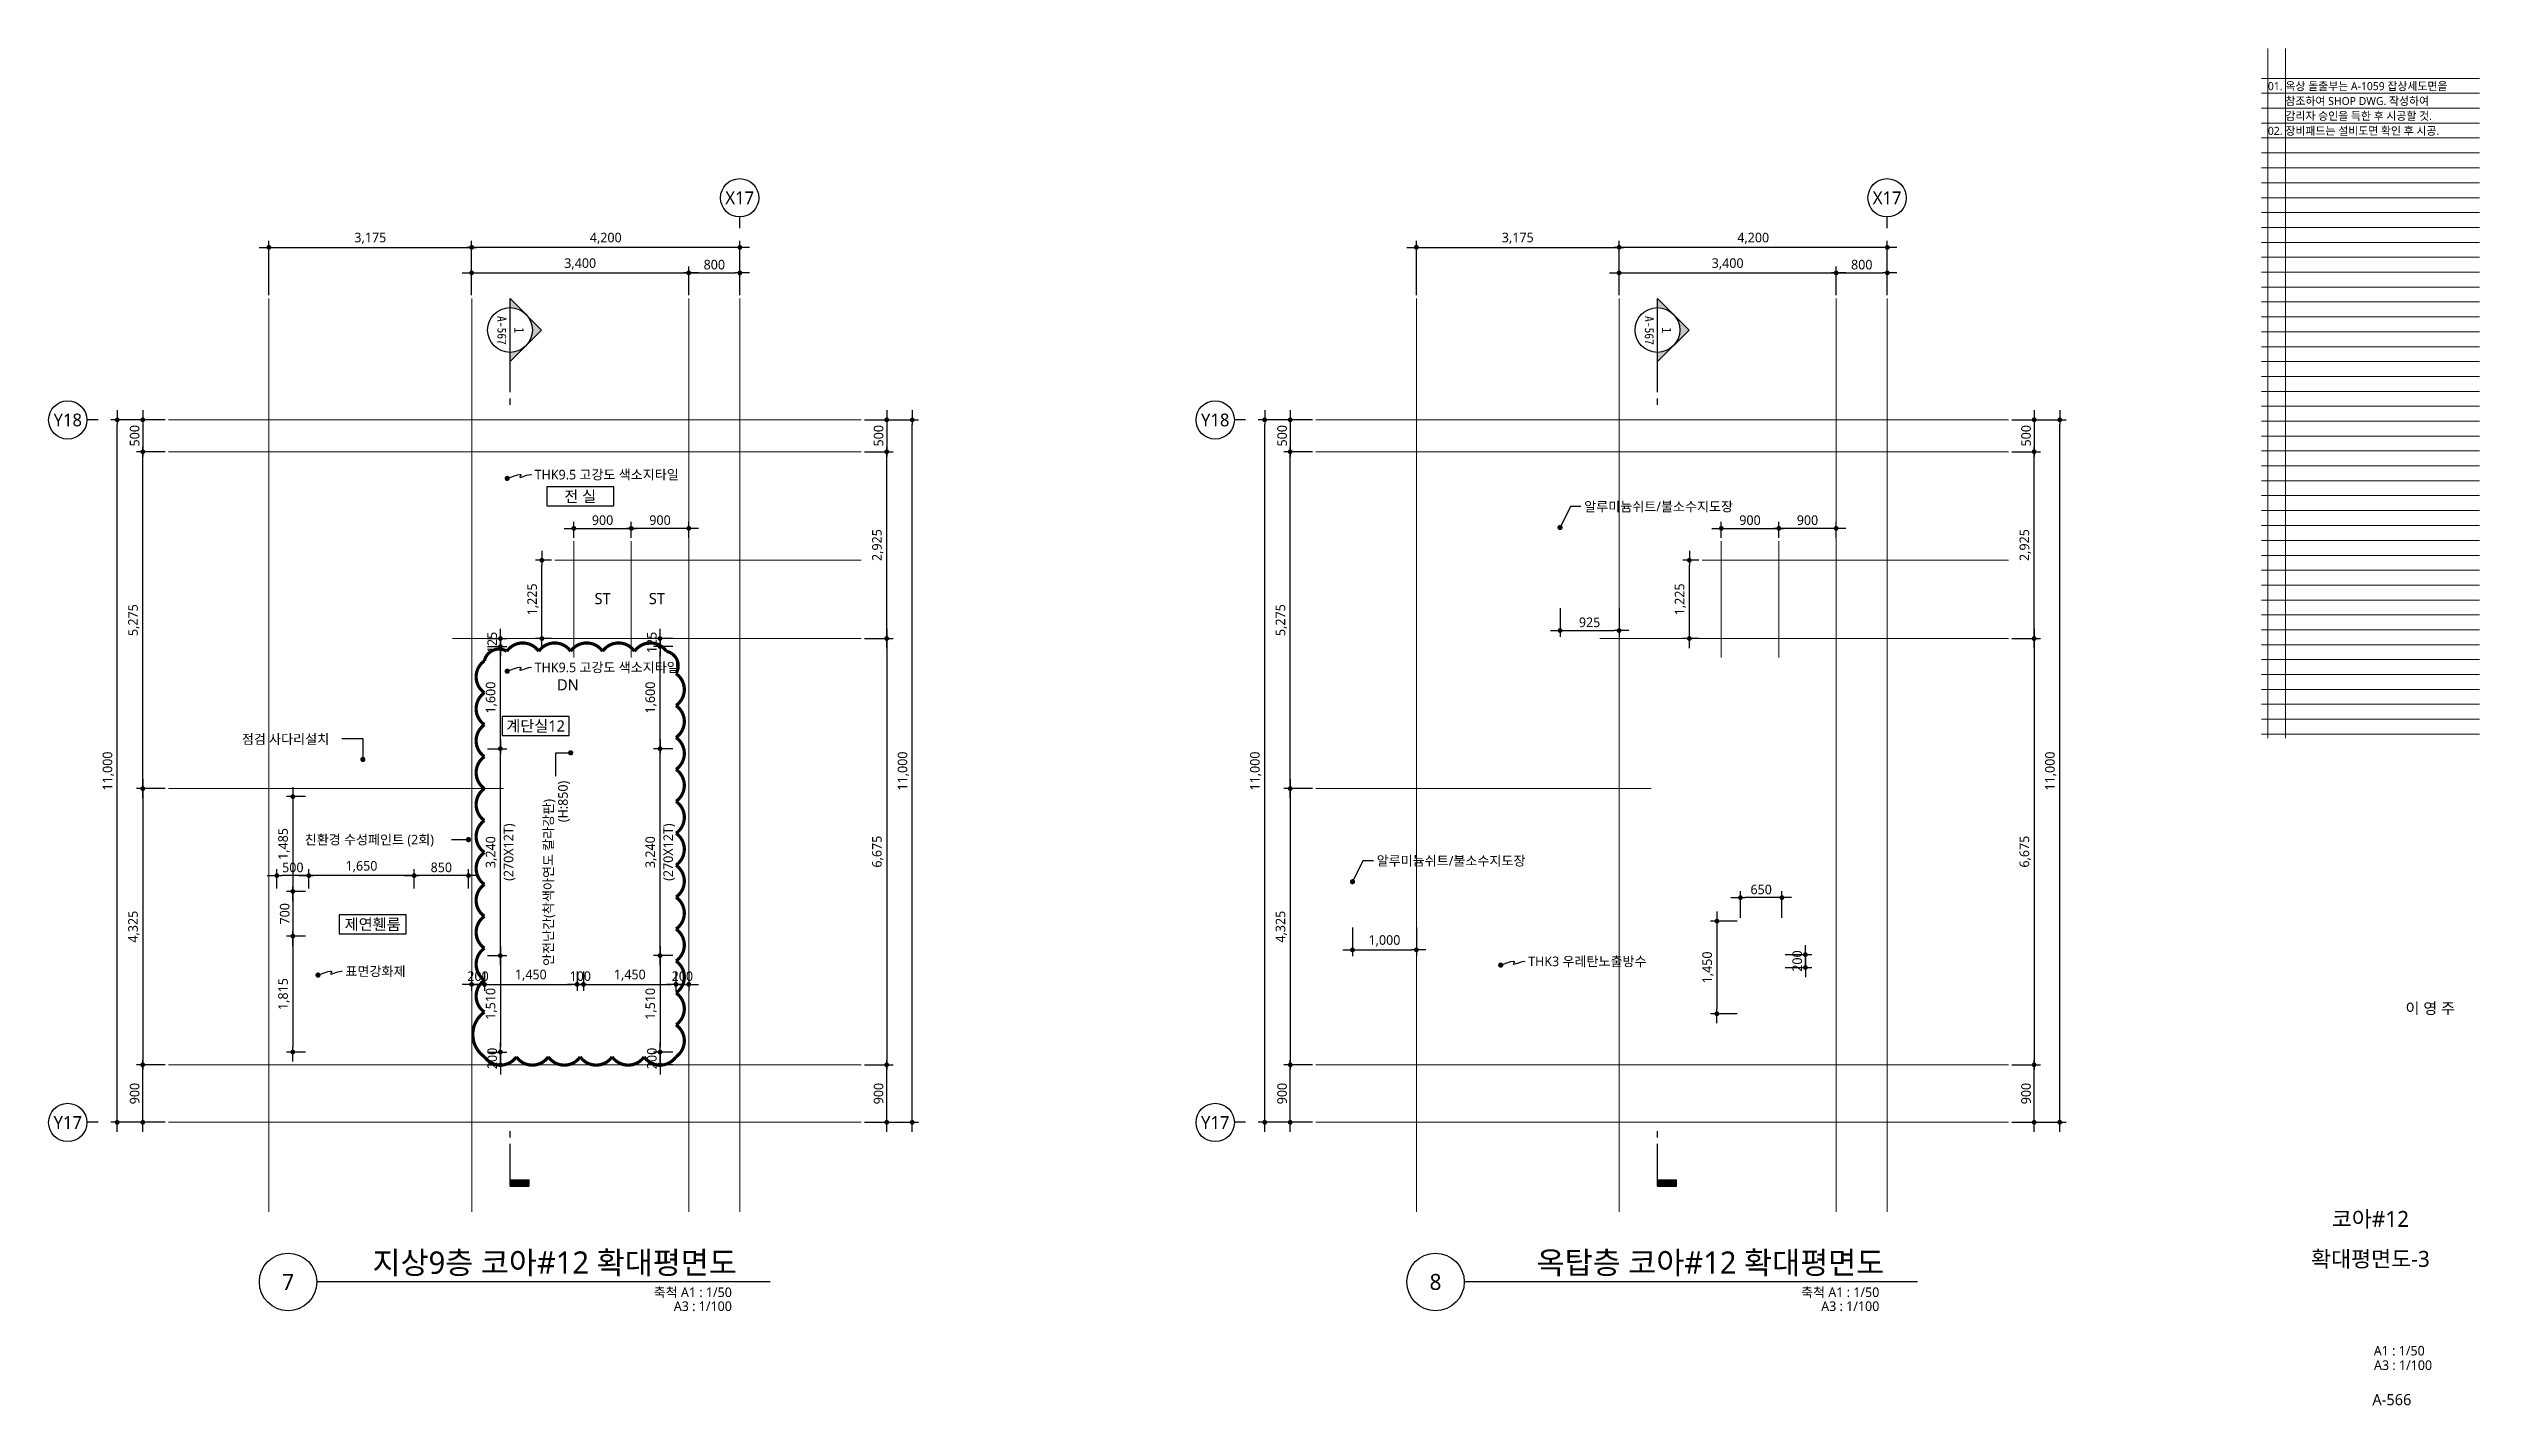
# Model space of a CAD drawing. Header units: millimetres. Extents: x 1467181 to 1850972, y 836037 to 895281.
# Drawn here: x 1812906 to 1850972, y 836037 to 857281 of the extents above; entities that cross this region are included whole.
import ezdxf
from ezdxf.enums import TextEntityAlignment as Align

# ---------------------------------------------------------------- set-up
doc = ezdxf.new("R2010")
doc.units = ezdxf.units.MM
doc.header["$MEASUREMENT"] = 0
doc.linetypes.add('CEN', pattern=[62, 60, -1, 0, -1])
doc.layers.get('0').update_dxf_attribs({"linetype": 'CONTINUOUS'})
for name, color, linetype, lineweight in [('A-AXIS-BUBL', 7, 'CONTINUOUS', 25), ('A-BORD-TEXT', 3, 'CONTINUOUS', 25), ('A-CNTL', 1, 'CEN', 15), ('A-DIMS', 7, 'CONTINUOUS', 25), ('A-MKXS-LEAD', 7, 'CONTINUOUS', 25), ('A-MKXS-MAK1', 3, 'CONTINUOUS', 25), ('A-MKXS-TEXT1', 3, 'CONTINUOUS', 25), ('A-MKXS-TEXT2', 7, 'CONTINUOUS', 25), ('A-MKXX-NAME', 3, 'CONTINUOUS', 25), ('A-MKXX-SYMB', 7, 'CONTINUOUS', 25), ('A-XXXX-SYMB', 7, 'CONTINUOUS', 25), ('A-XXXX-TXT1', 3, 'CONTINUOUS', 25), ('A-XXXX-TXT2', 3, 'CONTINUOUS', 25), ('REV-202205', 20, 'CONTINUOUS', 25)]:
    doc.layers.add(name, color=color, linetype=linetype, lineweight=lineweight)
doc.layers.add('A-XXXX-NPLT', color=144, linetype='CONTINUOUS', lineweight=15, plot=False)
doc.styles.add('HY울릉도L', font='')
doc.styles.add('돋움체', font='')
doc.styles.add('맑은 고딕', font='malgun.ttf')
doc.styles.add('맑은고딕', font='malgun.ttf')
doc.styles.get('HY울릉도L').set_extended_font_data('HYwulM')
doc.styles.get('돋움체').set_extended_font_data('DotumChe')
doc.dimstyles.new('CDIM', dxfattribs={"dimtxt": 3, "dimasz": 1.5, "dimexe": 2, "dimexo": 1, "dimgap": 1, "dimtad": 1, "dimdec": 0, "dimrnd": 0.5, "dimzin": 0, "dimdsep": 32, "dimlunit": 6, "dimtxsty": 'HY울릉도L', "dimblk1": '_CIDOT', "dimblk2": '_CIDOT', "dimsah": 1, "dimcen": 5.5, "dimclrd": 2, "dimclre": 2, "dimclrt": 7, "dimadec": 0, "dimazin": 0, "dimtfac": 1, "dimtdec": 0, "dimtix": 1, "dimtmove": 2, "dimatfit": 1, "dimldrblk": '_CIDOT', "dimfxl": 1, "dimtolj": 1, "dimtzin": 0, "dimlwd": -1, "dimarcsym": 0})

msp = doc.modelspace()

# ---------------------------------------------------------------- texts
at = {"layer": 'A-BORD-TEXT', "style": '맑은고딕'}
for s, height, p in [('이 영 주', 175, (1850591.3, 842165.5)), ('A1 : 1/50', 150, (1850116.5, 836817.8)), ('A3 : 1/100', 150, (1850231.4, 836591)), ('A-566', 175, (1849906.7, 836039.2))]:
    msp.add_text(s, height=height, dxfattribs=at).set_placement(p, align=Align.RIGHT)
for s, p in [('코아#12', (1849265.7, 838955.6)), ('확대평면도-3', (1849265.7, 838330.6))]:
    msp.add_text(s, height=250, dxfattribs=at).set_placement(p, align=Align.MIDDLE_CENTER)
at = {"layer": 'A-MKXS-TEXT1', "style": '맑은고딕'}
for s, p in [('THK9.5 고강도 색소지타일', (1820517.7, 850610.6)), ('알루미늄쉬트/불소수지도장', (1836953.2, 850110.4)), ('THK9.5 고강도 색소지타일', (1820517.7, 847592.2)), ('점검 사다리설치', (1815931.9, 846468.9)), ('친환경 수성페인트 (2회)', (1816916.8, 844895.3)), ('알루미늄쉬트/불소수지도장', (1833703.2, 844563.8)), ('표면강화제', (1817554.6, 842833.8)), ('THK3 우레탄노출방수', (1836076, 842989.1))]:
    msp.add_text(s, height=150, dxfattribs=at).set_placement(p, align=Align.MIDDLE_LEFT)
for s, p in [('안전난간(착색아연도 칼라강판)', (1820733.2, 842917.4)), ('(H:850)', (1820960.7, 845167.8))]:
    msp.add_text(s, height=150, rotation=90, dxfattribs=at).set_placement(p, align=Align.MIDDLE_LEFT)
at = {"layer": 'A-MKXX-NAME', "style": '맑은고딕'}
for s, p in [('전 실', (1821231.4, 850269.4)), ('ST', (1821581.4, 848669.4)), ('ST', (1822431.4, 848669.4)), ('DN', (1821038.2, 847319.4)), ('계단실12', (1820532.6, 846674.4)), ('제연휀룸', (1817981.4, 843569.4))]:
    msp.add_text(s, height=175, dxfattribs=at).set_placement(p, align=Align.MIDDLE_CENTER)
at = {"layer": 'A-XXXX-TXT1', "style": '맑은고딕'}
for s, p in [('지상9층 코아#12 확대평면도', (1823684.4, 837992)), ('옥탑층 코아#12 확대평면도', (1841653.1, 837992))]:
    msp.add_text(s, height=350, dxfattribs=at).set_placement(p, align=Align.BOTTOM_RIGHT)
for s, p in [('7', (1816656.4, 837969.4)), ('8', (1834625.1, 837969.4))]:
    msp.add_text(s, height=250, dxfattribs=at).set_placement(p, align=Align.MIDDLE)
for s, p in [('축척 A1 : 1/50', (1823606.5, 837883.2)), ('축척 A1 : 1/50', (1841575.2, 837883.2)), ('A3 : 1/100', (1823606.5, 837664.3)), ('A3 : 1/100', (1841575.2, 837664.3))]:
    msp.add_text(s, height=150, dxfattribs=at).set_placement(p, align=Align.TOP_RIGHT)
at = {"layer": 'A-XXXX-TXT2', "ltscale": 0.2, "style": '맑은고딕'}
for s, p in [('X17', (1823728.4, 854944.4)), ('X17', (1841697.2, 854944.4)), ('Y18', (1813206.4, 851466.4)), ('Y18', (1831175.1, 851466.4)), ('Y17', (1813206.4, 840466.4)), ('Y17', (1831175.1, 840466.4))]:
    msp.add_text(s, height=200, dxfattribs=at).set_placement(p, align=Align.MIDDLE)

# ---------------------------------------------------------------- blocks, each defined once
blk = doc.blocks.new('_CIDOT')
at = {"color": 0, "linetype": 'ByBlock'}
blk.add_line((2, 0), (-1, 0), dxfattribs=at)
at = {"color": 0, "linetype": 'ByBlock', "const_width": 0.5}
blk.add_lwpolyline([(-0.25, 0, 1), (0.25, 0, 1)], format="xyb", close=True, dxfattribs=at)
blk = doc.blocks.new('*D143')
at = {"layer": 'A-DIMS', "lineweight": -2, "transparency": 16777216}
for p, q in [((1819531, 853419), (1819531, 853869)), ((1822931, 853419), (1822931, 853869))]:
    blk.add_line(p, q, dxfattribs=at)
at = {"layer": 'A-DIMS', "transparency": 16777216}
blk.add_line((1819606, 853769), (1822856, 853769), dxfattribs=at)
at = {"layer": 'A-DIMS', "transparency": 16777216, "xscale": 75, "yscale": 75, "zscale": 75, "rotation": 180}
blk.add_blockref('_CIDOT', (1819531, 853769), dxfattribs=at)
at = {"layer": 'A-DIMS', "transparency": 16777216, "xscale": 75, "yscale": 75, "zscale": 75}
blk.add_blockref('_CIDOT', (1822931, 853769), dxfattribs=at)
at = {"layer": 'A-DIMS', "color": 3, "transparency": 16777216, "insert": (1821231, 853909), "char_height": 150, "attachment_point": 5, "style": '맑은고딕'}
blk.add_mtext('\\A1;3,400', dxfattribs=at)
blk = doc.blocks.new('*D144')
at = {"layer": 'A-DIMS', "lineweight": -2, "transparency": 16777216}
for p, q in [((1814731, 845694), (1814281, 845694)), ((1814731, 841369), (1814281, 841369))]:
    blk.add_line(p, q, dxfattribs=at)
at = {"layer": 'A-DIMS', "transparency": 16777216}
blk.add_line((1814381, 845619), (1814381, 841444), dxfattribs=at)
at = {"layer": 'A-DIMS', "transparency": 16777216, "xscale": 75, "yscale": 75, "zscale": 75}
for p, rotation in [((1814381, 845694), 90), ((1814381, 841369), 270)]:
    blk.add_blockref('_CIDOT', p, dxfattribs=dict(at, rotation=rotation))
at = {"layer": 'A-DIMS', "color": 3, "transparency": 16777216, "insert": (1814241, 843532), "char_height": 150, "attachment_point": 5, "rotation": 90, "style": '맑은고딕'}
blk.add_mtext('\\A1;4,325', dxfattribs=at)
blk = doc.blocks.new('*D145')
at = {"layer": 'A-DIMS', "lineweight": -2, "transparency": 16777216}
for p, q in [((1822931, 853419), (1822931, 853869)), ((1823731, 853419), (1823731, 853869))]:
    blk.add_line(p, q, dxfattribs=at)
at = {"layer": 'A-DIMS', "transparency": 16777216}
blk.add_line((1823006, 853769), (1823656, 853769), dxfattribs=at)
at = {"layer": 'A-DIMS', "transparency": 16777216, "xscale": 75, "yscale": 75, "zscale": 75, "rotation": 180}
blk.add_blockref('_CIDOT', (1822931, 853769), dxfattribs=at)
at = {"layer": 'A-DIMS', "transparency": 16777216, "xscale": 75, "yscale": 75, "zscale": 75}
blk.add_blockref('_CIDOT', (1823731, 853769), dxfattribs=at)
at = {"layer": 'A-DIMS', "color": 3, "transparency": 16777216, "insert": (1823331, 853897), "char_height": 150, "attachment_point": 5, "style": '맑은고딕'}
blk.add_mtext('\\A1;800', dxfattribs=at)
blk = doc.blocks.new('*D146')
at = {"layer": 'A-DIMS', "lineweight": -2, "transparency": 16777216}
for p, q in [((1819531, 853419), (1819531, 854269)), ((1823731, 853419), (1823731, 854269))]:
    blk.add_line(p, q, dxfattribs=at)
at = {"layer": 'A-DIMS', "transparency": 16777216}
blk.add_line((1823656, 854169), (1819606, 854169), dxfattribs=at)
at = {"layer": 'A-DIMS', "transparency": 16777216, "xscale": 75, "yscale": 75, "zscale": 75, "rotation": 180}
blk.add_blockref('_CIDOT', (1819531, 854169), dxfattribs=at)
at = {"layer": 'A-DIMS', "transparency": 16777216, "xscale": 75, "yscale": 75, "zscale": 75}
blk.add_blockref('_CIDOT', (1823731, 854169), dxfattribs=at)
at = {"layer": 'A-DIMS', "color": 3, "transparency": 16777216, "insert": (1821631, 854309), "char_height": 150, "attachment_point": 5, "style": '맑은고딕'}
blk.add_mtext('\\A1;4,200', dxfattribs=at)
blk = doc.blocks.new('*D147')
at = {"layer": 'A-DIMS', "lineweight": -2, "transparency": 16777216}
for p, q in [((1814731, 851469), (1813881, 851469)), ((1814731, 840469), (1813881, 840469))]:
    blk.add_line(p, q, dxfattribs=at)
at = {"layer": 'A-DIMS', "transparency": 16777216}
blk.add_line((1813981, 840544), (1813981, 851394), dxfattribs=at)
at = {"layer": 'A-DIMS', "transparency": 16777216, "xscale": 75, "yscale": 75, "zscale": 75}
for p, rotation in [((1813981, 851469), 90), ((1813981, 840469), 270)]:
    blk.add_blockref('_CIDOT', p, dxfattribs=dict(at, rotation=rotation))
at = {"layer": 'A-DIMS', "color": 3, "transparency": 16777216, "insert": (1813841, 845969), "char_height": 150, "attachment_point": 5, "rotation": 90, "style": '맑은고딕'}
blk.add_mtext('\\A1;11,000', dxfattribs=at)
blk = doc.blocks.new('*D148')
at = {"layer": 'A-DIMS', "lineweight": -2, "transparency": 16777216}
for p, q in [((1814731, 851469), (1814281, 851469)), ((1814731, 850969), (1814281, 850969))]:
    blk.add_line(p, q, dxfattribs=at)
at = {"layer": 'A-DIMS', "transparency": 16777216}
blk.add_line((1814381, 851394), (1814381, 851044), dxfattribs=at)
at = {"layer": 'A-DIMS', "transparency": 16777216, "xscale": 75, "yscale": 75, "zscale": 75}
for p, rotation in [((1814381, 851469), 90), ((1814381, 850969), 270)]:
    blk.add_blockref('_CIDOT', p, dxfattribs=dict(at, rotation=rotation))
at = {"layer": 'A-DIMS', "color": 3, "transparency": 16777216, "insert": (1814254, 851219), "char_height": 150, "attachment_point": 5, "rotation": 90, "style": '맑은고딕'}
blk.add_mtext('\\A1;500', dxfattribs=at)
blk = doc.blocks.new('*D149')
at = {"layer": 'A-DIMS', "lineweight": -2, "transparency": 16777216}
for p, q in [((1814731, 841369), (1814281, 841369)), ((1814731, 840469), (1814281, 840469))]:
    blk.add_line(p, q, dxfattribs=at)
at = {"layer": 'A-DIMS', "transparency": 16777216}
blk.add_line((1814381, 840544), (1814381, 841294), dxfattribs=at)
at = {"layer": 'A-DIMS', "transparency": 16777216, "xscale": 75, "yscale": 75, "zscale": 75}
for p, rotation in [((1814381, 841369), 90), ((1814381, 840469), 270)]:
    blk.add_blockref('_CIDOT', p, dxfattribs=dict(at, rotation=rotation))
at = {"layer": 'A-DIMS', "color": 3, "transparency": 16777216, "insert": (1814254, 840919), "char_height": 150, "attachment_point": 5, "rotation": 90, "style": '맑은고딕'}
blk.add_mtext('\\A1;900', dxfattribs=at)
blk = doc.blocks.new('*D150')
at = {"layer": 'A-DIMS', "lineweight": -2, "transparency": 16777216}
for p, q in [((1814731, 850969), (1814281, 850969)), ((1814731, 845694), (1814281, 845694))]:
    blk.add_line(p, q, dxfattribs=at)
at = {"layer": 'A-DIMS', "transparency": 16777216}
blk.add_line((1814381, 845769), (1814381, 850894), dxfattribs=at)
at = {"layer": 'A-DIMS', "transparency": 16777216, "xscale": 75, "yscale": 75, "zscale": 75}
for p, rotation in [((1814381, 850969), 90), ((1814381, 845694), 270)]:
    blk.add_blockref('_CIDOT', p, dxfattribs=dict(at, rotation=rotation))
at = {"layer": 'A-DIMS', "color": 3, "transparency": 16777216, "insert": (1814241, 848332), "char_height": 150, "attachment_point": 5, "rotation": 90, "style": '맑은고딕'}
blk.add_mtext('\\A1;5,275', dxfattribs=at)
blk = doc.blocks.new('*D140')
at = {"layer": 'A-DIMS', "lineweight": -2, "transparency": 16777216}
for p, q in [((1821131, 849619), (1821131, 849869)), ((1822031, 849619), (1822031, 849869))]:
    blk.add_line(p, q, dxfattribs=at)
at = {"layer": 'A-DIMS', "transparency": 16777216}
blk.add_line((1821206, 849769), (1821956, 849769), dxfattribs=at)
at = {"layer": 'A-DIMS', "transparency": 16777216, "xscale": 75, "yscale": 75, "zscale": 75, "rotation": 180}
blk.add_blockref('_CIDOT', (1821131, 849769), dxfattribs=at)
at = {"layer": 'A-DIMS', "transparency": 16777216, "xscale": 75, "yscale": 75, "zscale": 75}
blk.add_blockref('_CIDOT', (1822031, 849769), dxfattribs=at)
at = {"layer": 'A-DIMS', "color": 3, "transparency": 16777216, "insert": (1821581, 849897), "char_height": 150, "attachment_point": 5, "style": '맑은고딕'}
blk.add_mtext('\\A1;900', dxfattribs=at)
blk = doc.blocks.new('*D141')
at = {"layer": 'A-DIMS', "lineweight": -2, "transparency": 16777216}
for p, q in [((1822031, 849619), (1822031, 849869)), ((1822931, 849619), (1822931, 849869))]:
    blk.add_line(p, q, dxfattribs=at)
at = {"layer": 'A-DIMS', "transparency": 16777216}
blk.add_line((1822856, 849769), (1822106, 849769), dxfattribs=at)
at = {"layer": 'A-DIMS', "transparency": 16777216, "xscale": 75, "yscale": 75, "zscale": 75, "rotation": 180}
blk.add_blockref('_CIDOT', (1822031, 849769), dxfattribs=at)
at = {"layer": 'A-DIMS', "transparency": 16777216, "xscale": 75, "yscale": 75, "zscale": 75}
blk.add_blockref('_CIDOT', (1822931, 849769), dxfattribs=at)
at = {"layer": 'A-DIMS', "color": 3, "transparency": 16777216, "insert": (1822481, 849897), "char_height": 150, "attachment_point": 5, "style": '맑은고딕'}
blk.add_mtext('\\A1;900', dxfattribs=at)
blk = doc.blocks.new('*D142')
at = {"layer": 'A-DIMS', "lineweight": -2, "transparency": 16777216}
for p, q in [((1820781, 849269), (1820531, 849269)), ((1820781, 848044), (1820531, 848044))]:
    blk.add_line(p, q, dxfattribs=at)
at = {"layer": 'A-DIMS', "transparency": 16777216}
blk.add_line((1820631, 848119), (1820631, 849194), dxfattribs=at)
at = {"layer": 'A-DIMS', "transparency": 16777216, "xscale": 75, "yscale": 75, "zscale": 75}
for p, rotation in [((1820631, 849269), 90), ((1820631, 848044), 270)]:
    blk.add_blockref('_CIDOT', p, dxfattribs=dict(at, rotation=rotation))
at = {"layer": 'A-DIMS', "color": 3, "transparency": 16777216, "insert": (1820491, 848657), "char_height": 150, "attachment_point": 5, "rotation": 90, "style": '맑은고딕'}
blk.add_mtext('\\A1;1,225', dxfattribs=at)
blk = doc.blocks.new('*D151')
at = {"layer": 'A-DIMS', "lineweight": -2, "transparency": 16777216}
for p, q in [((1825681, 848044), (1826131, 848044)), ((1825681, 841369), (1826131, 841369))]:
    blk.add_line(p, q, dxfattribs=at)
at = {"layer": 'A-DIMS', "transparency": 16777216}
blk.add_line((1826031, 847969), (1826031, 841444), dxfattribs=at)
at = {"layer": 'A-DIMS', "transparency": 16777216, "xscale": 75, "yscale": 75, "zscale": 75}
for p, rotation in [((1826031, 848044), 90), ((1826031, 841369), 270)]:
    blk.add_blockref('_CIDOT', p, dxfattribs=dict(at, rotation=rotation))
at = {"layer": 'A-DIMS', "color": 3, "transparency": 16777216, "insert": (1825891, 844707), "char_height": 150, "attachment_point": 5, "rotation": 90, "style": '맑은고딕'}
blk.add_mtext('\\A1;6,675', dxfattribs=at)
blk = doc.blocks.new('*D152')
at = {"layer": 'A-DIMS', "lineweight": -2, "transparency": 16777216}
for p, q in [((1825681, 851469), (1826531, 851469)), ((1825681, 840469), (1826531, 840469))]:
    blk.add_line(p, q, dxfattribs=at)
at = {"layer": 'A-DIMS', "transparency": 16777216}
blk.add_line((1826431, 840544), (1826431, 851394), dxfattribs=at)
at = {"layer": 'A-DIMS', "transparency": 16777216, "xscale": 75, "yscale": 75, "zscale": 75}
for p, rotation in [((1826431, 851469), 90), ((1826431, 840469), 270)]:
    blk.add_blockref('_CIDOT', p, dxfattribs=dict(at, rotation=rotation))
at = {"layer": 'A-DIMS', "color": 3, "transparency": 16777216, "insert": (1826291, 845969), "char_height": 150, "attachment_point": 5, "rotation": 90, "style": '맑은고딕'}
blk.add_mtext('\\A1;11,000', dxfattribs=at)
blk = doc.blocks.new('*D153')
at = {"layer": 'A-DIMS', "lineweight": -2, "transparency": 16777216}
for p, q in [((1825681, 851469), (1826131, 851469)), ((1825681, 850969), (1826131, 850969))]:
    blk.add_line(p, q, dxfattribs=at)
at = {"layer": 'A-DIMS', "transparency": 16777216}
blk.add_line((1826031, 851394), (1826031, 851044), dxfattribs=at)
at = {"layer": 'A-DIMS', "transparency": 16777216, "xscale": 75, "yscale": 75, "zscale": 75}
for p, rotation in [((1826031, 851469), 90), ((1826031, 850969), 270)]:
    blk.add_blockref('_CIDOT', p, dxfattribs=dict(at, rotation=rotation))
at = {"layer": 'A-DIMS', "color": 3, "transparency": 16777216, "insert": (1825904, 851219), "char_height": 150, "attachment_point": 5, "rotation": 90, "style": '맑은고딕'}
blk.add_mtext('\\A1;500', dxfattribs=at)
blk = doc.blocks.new('*D154')
at = {"layer": 'A-DIMS', "lineweight": -2, "transparency": 16777216}
for p, q in [((1825681, 841369), (1826131, 841369)), ((1825681, 840469), (1826131, 840469))]:
    blk.add_line(p, q, dxfattribs=at)
at = {"layer": 'A-DIMS', "transparency": 16777216}
blk.add_line((1826031, 840544), (1826031, 841294), dxfattribs=at)
at = {"layer": 'A-DIMS', "transparency": 16777216, "xscale": 75, "yscale": 75, "zscale": 75}
for p, rotation in [((1826031, 841369), 90), ((1826031, 840469), 270)]:
    blk.add_blockref('_CIDOT', p, dxfattribs=dict(at, rotation=rotation))
at = {"layer": 'A-DIMS', "color": 3, "transparency": 16777216, "insert": (1825904, 840919), "char_height": 150, "attachment_point": 5, "rotation": 90, "style": '맑은고딕'}
blk.add_mtext('\\A1;900', dxfattribs=at)
blk = doc.blocks.new('*D155')
at = {"layer": 'A-DIMS', "lineweight": -2, "transparency": 16777216}
for p, q in [((1825681, 850969), (1826131, 850969)), ((1825681, 848044), (1826131, 848044))]:
    blk.add_line(p, q, dxfattribs=at)
at = {"layer": 'A-DIMS', "transparency": 16777216}
blk.add_line((1826031, 848119), (1826031, 850894), dxfattribs=at)
at = {"layer": 'A-DIMS', "transparency": 16777216, "xscale": 75, "yscale": 75, "zscale": 75}
for p, rotation in [((1826031, 850969), 90), ((1826031, 848044), 270)]:
    blk.add_blockref('_CIDOT', p, dxfattribs=dict(at, rotation=rotation))
at = {"layer": 'A-DIMS', "color": 3, "transparency": 16777216, "insert": (1825891, 849507), "char_height": 150, "attachment_point": 5, "rotation": 90, "style": '맑은고딕'}
blk.add_mtext('\\A1;2,925', dxfattribs=at)
blk = doc.blocks.new('*D156')
at = {"layer": 'A-DIMS', "lineweight": -2, "transparency": 16777216}
for p, q in [((1816356, 853419), (1816356, 854269)), ((1819531, 853419), (1819531, 854269))]:
    blk.add_line(p, q, dxfattribs=at)
at = {"layer": 'A-DIMS', "transparency": 16777216}
blk.add_line((1816431, 854169), (1819456, 854169), dxfattribs=at)
at = {"layer": 'A-DIMS', "transparency": 16777216, "xscale": 75, "yscale": 75, "zscale": 75, "rotation": 180}
blk.add_blockref('_CIDOT', (1816356, 854169), dxfattribs=at)
at = {"layer": 'A-DIMS', "transparency": 16777216, "xscale": 75, "yscale": 75, "zscale": 75}
blk.add_blockref('_CIDOT', (1819531, 854169), dxfattribs=at)
at = {"layer": 'A-DIMS', "color": 3, "transparency": 16777216, "insert": (1817944, 854310), "char_height": 150, "attachment_point": 5, "style": '맑은고딕'}
blk.add_mtext('\\A1;3,175', dxfattribs=at)
blk = doc.blocks.new('CORE 12- 단면')
at = {"layer": 'A-MKXS-MAK1'}
blk.add_hatch(color=256, dxfattribs=at).paths.add_polyline_path([(22637, 13298), (22637, 13398), (22937, 13398), (22937, 13298)])
h = blk.add_hatch(color=256, dxfattribs=at)
h.paths.add_polyline_path([(22442, -7), (22690, 241, 0.414214), (22690, -254)])
h.paths.add_polyline_path([(22690, 241), (22937, 488), (22937, 343, 0.198912)])
h.paths.add_polyline_path([(22690, -254, 0.198912), (22937, -357), (22937, -502)])
for p, q in [((22637, 13398), (22637, 13298)), ((22937, 13398), (22637, 13398)), ((22937, 13398), (22937, 12735)), ((22937, 13298), (22637, 13298)), ((22937, 12635), (22937, 12535)), ((22937, 1166), (22937, 1066)), ((22937, 966), (22937, -502)), ((22937, 488), (22442, -7)), ((22937, -502), (22442, -7))]:
    blk.add_line(p, q, dxfattribs=at)
blk.add_circle((22937, -7), 350, dxfattribs=at)
at = {"layer": 'A-MKXS-TEXT2', "style": '돋움체'}
for s, height, p in [('1', 150, (22793, -2)), ('A-567', 140, (23065, 0))]:
    blk.add_text(s, height=height, rotation=90, dxfattribs=at).set_placement(p, align=Align.MIDDLE)
blk = doc.blocks.new('*D744')
at = {"layer": 'A-DIMS', "lineweight": -2, "transparency": 16777216}
for p, q in [((1819781, 846319), (1820081, 846319)), ((1819781, 843079), (1820081, 843079))]:
    blk.add_line(p, q, dxfattribs=at)
at = {"layer": 'A-DIMS', "transparency": 16777216}
blk.add_line((1819981, 843154), (1819981, 846244), dxfattribs=at)
at = {"layer": 'A-DIMS', "transparency": 16777216, "xscale": 75, "yscale": 75, "zscale": 75}
for p, rotation in [((1819981, 846319), 90), ((1819981, 843079), 270)]:
    blk.add_blockref('_CIDOT', p, dxfattribs=dict(at, rotation=rotation))
at = {"layer": 'A-DIMS', "color": 3, "transparency": 16777216, "char_height": 150, "attachment_point": 5, "rotation": 90, "style": '맑은고딕'}
for s, insert in [('\\A1;(270X12T)', (1820125, 844699)), ('\\A1;3,240', (1819841, 844699))]:
    blk.add_mtext(s, dxfattribs=dict(at, insert=insert))
blk = doc.blocks.new('*D745')
at = {"layer": 'A-DIMS', "lineweight": -2, "transparency": 16777216}
for p, q in [((1819781, 843079), (1820081, 843079)), ((1819781, 841569), (1820081, 841569))]:
    blk.add_line(p, q, dxfattribs=at)
at = {"layer": 'A-DIMS', "transparency": 16777216}
blk.add_line((1819981, 843004), (1819981, 841644), dxfattribs=at)
at = {"layer": 'A-DIMS', "transparency": 16777216, "xscale": 75, "yscale": 75, "zscale": 75}
for p, rotation in [((1819981, 843079), 90), ((1819981, 841569), 270)]:
    blk.add_blockref('_CIDOT', p, dxfattribs=dict(at, rotation=rotation))
at = {"layer": 'A-DIMS', "color": 3, "transparency": 16777216, "insert": (1819841, 842324), "char_height": 150, "attachment_point": 5, "rotation": 90, "style": '맑은고딕'}
blk.add_mtext('\\A1;1,510', dxfattribs=at)
blk = doc.blocks.new('*D746')
at = {"layer": 'A-DIMS', "lineweight": -2, "transparency": 16777216}
for p, q in [((1819781, 847919), (1820081, 847919)), ((1819781, 846319), (1820081, 846319))]:
    blk.add_line(p, q, dxfattribs=at)
at = {"layer": 'A-DIMS', "transparency": 16777216}
blk.add_line((1819981, 846394), (1819981, 847844), dxfattribs=at)
at = {"layer": 'A-DIMS', "transparency": 16777216, "xscale": 75, "yscale": 75, "zscale": 75}
for p, rotation in [((1819981, 847919), 90), ((1819981, 846319), 270)]:
    blk.add_blockref('_CIDOT', p, dxfattribs=dict(at, rotation=rotation))
at = {"layer": 'A-DIMS', "color": 3, "transparency": 16777216, "insert": (1819841, 847119), "char_height": 150, "attachment_point": 5, "rotation": 90, "style": '맑은고딕'}
blk.add_mtext('\\A1;1,600', dxfattribs=at)
blk = doc.blocks.new('*D747')
at = {"layer": 'A-DIMS', "transparency": 16777216}
for p, q in [((1819981, 848119), (1819981, 848194)), ((1819981, 847919), (1819981, 848044)), ((1819981, 847844), (1819981, 847769))]:
    blk.add_line(p, q, dxfattribs=at)
at = {"layer": 'A-DIMS', "lineweight": -2, "transparency": 16777216}
for p, q in [((1819781, 848044), (1820081, 848044)), ((1819781, 847919), (1820081, 847919))]:
    blk.add_line(p, q, dxfattribs=at)
at = {"layer": 'A-DIMS', "transparency": 16777216, "xscale": 75, "yscale": 75, "zscale": 75}
for p, rotation in [((1819981, 848044), 270), ((1819981, 847919), 90)]:
    blk.add_blockref('_CIDOT', p, dxfattribs=dict(at, rotation=rotation))
at = {"layer": 'A-DIMS', "color": 3, "transparency": 16777216, "insert": (1819853, 847982), "char_height": 150, "attachment_point": 5, "rotation": 90, "style": '맑은고딕'}
blk.add_mtext('\\A1;125', dxfattribs=at)
blk = doc.blocks.new('*D748')
at = {"layer": 'A-DIMS', "transparency": 16777216}
for p, q in [((1819981, 841644), (1819981, 841719)), ((1819981, 841569), (1819981, 841369)), ((1819981, 841294), (1819981, 841219))]:
    blk.add_line(p, q, dxfattribs=at)
at = {"layer": 'A-DIMS', "lineweight": -2, "transparency": 16777216}
for p, q in [((1819781, 841569), (1820081, 841569)), ((1819781, 841369), (1820081, 841369))]:
    blk.add_line(p, q, dxfattribs=at)
at = {"layer": 'A-DIMS', "transparency": 16777216, "xscale": 75, "yscale": 75, "zscale": 75}
for p, rotation in [((1819981, 841569), 270), ((1819981, 841369), 90)]:
    blk.add_blockref('_CIDOT', p, dxfattribs=dict(at, rotation=rotation))
at = {"layer": 'A-DIMS', "color": 3, "transparency": 16777216, "insert": (1819854, 841469), "char_height": 150, "attachment_point": 5, "rotation": 90, "style": '맑은고딕'}
blk.add_mtext('\\A1;200', dxfattribs=at)
blk = doc.blocks.new('*D749')
at = {"layer": 'A-DIMS', "lineweight": -2, "transparency": 16777216}
for p, q in [((1819732, 842829), (1819732, 842529)), ((1821182, 842829), (1821182, 842529))]:
    blk.add_line(p, q, dxfattribs=at)
at = {"layer": 'A-DIMS', "transparency": 16777216}
blk.add_line((1819807, 842629), (1821107, 842629), dxfattribs=at)
at = {"layer": 'A-DIMS', "transparency": 16777216, "xscale": 75, "yscale": 75, "zscale": 75, "rotation": 180}
blk.add_blockref('_CIDOT', (1819732, 842629), dxfattribs=at)
at = {"layer": 'A-DIMS', "transparency": 16777216, "xscale": 75, "yscale": 75, "zscale": 75}
blk.add_blockref('_CIDOT', (1821182, 842629), dxfattribs=at)
at = {"layer": 'A-DIMS', "color": 3, "transparency": 16777216, "insert": (1820457, 842770), "char_height": 150, "attachment_point": 5, "style": '맑은고딕'}
blk.add_mtext('\\A1;1,450', dxfattribs=at)
blk = doc.blocks.new('*D750')
at = {"layer": 'A-DIMS', "lineweight": -2, "transparency": 16777216}
for p, q in [((1819531, 842829), (1819531, 842529)), ((1819731, 842829), (1819731, 842529))]:
    blk.add_line(p, q, dxfattribs=at)
at = {"layer": 'A-DIMS', "transparency": 16777216}
for p, q in [((1819456, 842629), (1819381, 842629)), ((1819531, 842629), (1819731, 842629)), ((1819806, 842629), (1819881, 842629))]:
    blk.add_line(p, q, dxfattribs=at)
at = {"layer": 'A-DIMS', "transparency": 16777216, "xscale": 75, "yscale": 75, "zscale": 75}
blk.add_blockref('_CIDOT', (1819531, 842629), dxfattribs=at)
at = {"layer": 'A-DIMS', "transparency": 16777216, "xscale": 75, "yscale": 75, "zscale": 75, "rotation": 180}
blk.add_blockref('_CIDOT', (1819731, 842629), dxfattribs=at)
at = {"layer": 'A-DIMS', "color": 3, "transparency": 16777216, "insert": (1819631, 842757), "char_height": 150, "attachment_point": 5, "style": '맑은고딕'}
blk.add_mtext('\\A1;200', dxfattribs=at)
blk = doc.blocks.new('*D751')
at = {"layer": 'A-DIMS', "lineweight": -2, "transparency": 16777216}
for p, q in [((1821282, 842829), (1821282, 842529)), ((1822731, 842829), (1822731, 842529))]:
    blk.add_line(p, q, dxfattribs=at)
at = {"layer": 'A-DIMS', "transparency": 16777216}
blk.add_line((1821357, 842629), (1822656, 842629), dxfattribs=at)
at = {"layer": 'A-DIMS', "transparency": 16777216, "xscale": 75, "yscale": 75, "zscale": 75, "rotation": 180}
blk.add_blockref('_CIDOT', (1821282, 842629), dxfattribs=at)
at = {"layer": 'A-DIMS', "transparency": 16777216, "xscale": 75, "yscale": 75, "zscale": 75}
blk.add_blockref('_CIDOT', (1822731, 842629), dxfattribs=at)
at = {"layer": 'A-DIMS', "color": 3, "transparency": 16777216, "insert": (1822007, 842770), "char_height": 150, "attachment_point": 5, "style": '맑은고딕'}
blk.add_mtext('\\A1;1,450', dxfattribs=at)
blk = doc.blocks.new('*D752')
at = {"layer": 'A-DIMS', "lineweight": -2, "transparency": 16777216}
for p, q in [((1821182, 842829), (1821182, 842529)), ((1821281, 842829), (1821281, 842529))]:
    blk.add_line(p, q, dxfattribs=at)
at = {"layer": 'A-DIMS', "transparency": 16777216}
for p, q in [((1821107, 842629), (1821032, 842629)), ((1821182, 842629), (1821281, 842629)), ((1821356, 842629), (1821431, 842629))]:
    blk.add_line(p, q, dxfattribs=at)
at = {"layer": 'A-DIMS', "transparency": 16777216, "xscale": 75, "yscale": 75, "zscale": 75}
blk.add_blockref('_CIDOT', (1821182, 842629), dxfattribs=at)
at = {"layer": 'A-DIMS', "transparency": 16777216, "xscale": 75, "yscale": 75, "zscale": 75, "rotation": 180}
blk.add_blockref('_CIDOT', (1821281, 842629), dxfattribs=at)
at = {"layer": 'A-DIMS', "color": 3, "transparency": 16777216, "insert": (1821232, 842757), "char_height": 150, "attachment_point": 5, "style": '맑은고딕'}
blk.add_mtext('\\A1;100', dxfattribs=at)
blk = doc.blocks.new('*D753')
at = {"layer": 'A-DIMS', "lineweight": -2, "transparency": 16777216}
for p, q in [((1822731, 842829), (1822731, 842529)), ((1822931, 842829), (1822931, 842529))]:
    blk.add_line(p, q, dxfattribs=at)
at = {"layer": 'A-DIMS', "transparency": 16777216}
for p, q in [((1822656, 842629), (1822581, 842629)), ((1822731, 842629), (1822931, 842629)), ((1823006, 842629), (1823081, 842629))]:
    blk.add_line(p, q, dxfattribs=at)
at = {"layer": 'A-DIMS', "transparency": 16777216, "xscale": 75, "yscale": 75, "zscale": 75}
blk.add_blockref('_CIDOT', (1822731, 842629), dxfattribs=at)
at = {"layer": 'A-DIMS', "transparency": 16777216, "xscale": 75, "yscale": 75, "zscale": 75, "rotation": 180}
blk.add_blockref('_CIDOT', (1822931, 842629), dxfattribs=at)
at = {"layer": 'A-DIMS', "color": 3, "transparency": 16777216, "insert": (1822831, 842757), "char_height": 150, "attachment_point": 5, "style": '맑은고딕'}
blk.add_mtext('\\A1;200', dxfattribs=at)
blk = doc.blocks.new('*D754')
at = {"layer": 'A-DIMS', "lineweight": -2, "transparency": 16777216}
for p, q in [((1822681, 846319), (1822381, 846319)), ((1822681, 843079), (1822381, 843079))]:
    blk.add_line(p, q, dxfattribs=at)
at = {"layer": 'A-DIMS', "transparency": 16777216}
blk.add_line((1822481, 843154), (1822481, 846244), dxfattribs=at)
at = {"layer": 'A-DIMS', "transparency": 16777216, "xscale": 75, "yscale": 75, "zscale": 75}
for p, rotation in [((1822481, 846319), 90), ((1822481, 843079), 270)]:
    blk.add_blockref('_CIDOT', p, dxfattribs=dict(at, rotation=rotation))
at = {"layer": 'A-DIMS', "color": 3, "transparency": 16777216, "char_height": 150, "attachment_point": 5, "rotation": 90, "style": '맑은고딕'}
for s, insert in [('\\A1;(270X12T)', (1822625, 844699)), ('\\A1;3,240', (1822341, 844699))]:
    blk.add_mtext(s, dxfattribs=dict(at, insert=insert))
blk = doc.blocks.new('*D755')
at = {"layer": 'A-DIMS', "lineweight": -2, "transparency": 16777216}
for p, q in [((1822681, 843079), (1822381, 843079)), ((1822681, 841569), (1822381, 841569))]:
    blk.add_line(p, q, dxfattribs=at)
at = {"layer": 'A-DIMS', "transparency": 16777216}
blk.add_line((1822481, 843004), (1822481, 841644), dxfattribs=at)
at = {"layer": 'A-DIMS', "transparency": 16777216, "xscale": 75, "yscale": 75, "zscale": 75}
for p, rotation in [((1822481, 843079), 90), ((1822481, 841569), 270)]:
    blk.add_blockref('_CIDOT', p, dxfattribs=dict(at, rotation=rotation))
at = {"layer": 'A-DIMS', "color": 3, "transparency": 16777216, "insert": (1822341, 842324), "char_height": 150, "attachment_point": 5, "rotation": 90, "style": '맑은고딕'}
blk.add_mtext('\\A1;1,510', dxfattribs=at)
blk = doc.blocks.new('*D756')
at = {"layer": 'A-DIMS', "transparency": 16777216}
for p, q in [((1822481, 848119), (1822481, 848194)), ((1822481, 847919), (1822481, 848044)), ((1822481, 847844), (1822481, 847769))]:
    blk.add_line(p, q, dxfattribs=at)
at = {"layer": 'A-DIMS', "lineweight": -2, "transparency": 16777216}
for p, q in [((1822681, 848044), (1822381, 848044)), ((1822681, 847919), (1822381, 847919))]:
    blk.add_line(p, q, dxfattribs=at)
at = {"layer": 'A-DIMS', "transparency": 16777216, "xscale": 75, "yscale": 75, "zscale": 75}
for p, rotation in [((1822481, 848044), 270), ((1822481, 847919), 90)]:
    blk.add_blockref('_CIDOT', p, dxfattribs=dict(at, rotation=rotation))
at = {"layer": 'A-DIMS', "color": 3, "transparency": 16777216, "insert": (1822353, 847982), "char_height": 150, "attachment_point": 5, "rotation": 90, "style": '맑은고딕'}
blk.add_mtext('\\A1;125', dxfattribs=at)
blk = doc.blocks.new('*D757')
at = {"layer": 'A-DIMS', "transparency": 16777216}
for p, q in [((1822481, 841644), (1822481, 841719)), ((1822481, 841569), (1822481, 841369)), ((1822481, 841294), (1822481, 841219))]:
    blk.add_line(p, q, dxfattribs=at)
at = {"layer": 'A-DIMS', "lineweight": -2, "transparency": 16777216}
for p, q in [((1822681, 841569), (1822381, 841569)), ((1822681, 841369), (1822381, 841369))]:
    blk.add_line(p, q, dxfattribs=at)
at = {"layer": 'A-DIMS', "transparency": 16777216, "xscale": 75, "yscale": 75, "zscale": 75}
for p, rotation in [((1822481, 841569), 270), ((1822481, 841369), 90)]:
    blk.add_blockref('_CIDOT', p, dxfattribs=dict(at, rotation=rotation))
at = {"layer": 'A-DIMS', "color": 3, "transparency": 16777216, "insert": (1822354, 841469), "char_height": 150, "attachment_point": 5, "rotation": 90, "style": '맑은고딕'}
blk.add_mtext('\\A1;200', dxfattribs=at)
blk = doc.blocks.new('*D758')
at = {"layer": 'A-DIMS', "lineweight": -2, "transparency": 16777216}
for p, q in [((1822681, 847919), (1822381, 847919)), ((1822681, 846319), (1822381, 846319))]:
    blk.add_line(p, q, dxfattribs=at)
at = {"layer": 'A-DIMS', "transparency": 16777216}
blk.add_line((1822481, 846394), (1822481, 847844), dxfattribs=at)
at = {"layer": 'A-DIMS', "transparency": 16777216, "xscale": 75, "yscale": 75, "zscale": 75}
for p, rotation in [((1822481, 847919), 90), ((1822481, 846319), 270)]:
    blk.add_blockref('_CIDOT', p, dxfattribs=dict(at, rotation=rotation))
at = {"layer": 'A-DIMS', "color": 3, "transparency": 16777216, "insert": (1822341, 847119), "char_height": 150, "attachment_point": 5, "rotation": 90, "style": '맑은고딕'}
blk.add_mtext('\\A1;1,600', dxfattribs=at)
blk = doc.blocks.new('*D889')
at = {"layer": 'A-DIMS', "lineweight": -2, "transparency": 16777216}
for p, q in [((1816931, 845569), (1816631, 845569)), ((1816931, 844084), (1816631, 844084))]:
    blk.add_line(p, q, dxfattribs=at)
at = {"layer": 'A-DIMS', "transparency": 16777216}
blk.add_line((1816731, 845494), (1816731, 844159), dxfattribs=at)
at = {"layer": 'A-DIMS', "transparency": 16777216, "xscale": 75, "yscale": 75, "zscale": 75}
for p, rotation in [((1816731, 845569), 90), ((1816731, 844084), 270)]:
    blk.add_blockref('_CIDOT', p, dxfattribs=dict(at, rotation=rotation))
at = {"layer": 'A-DIMS', "color": 3, "transparency": 16777216, "insert": (1816591, 844827), "char_height": 150, "attachment_point": 5, "rotation": 90, "style": '맑은고딕'}
blk.add_mtext('\\A1;1,485', dxfattribs=at)
blk = doc.blocks.new('*D890')
at = {"layer": 'A-DIMS', "lineweight": -2, "transparency": 16777216}
for p, q in [((1816931, 844084), (1816631, 844084)), ((1816931, 843384), (1816631, 843384))]:
    blk.add_line(p, q, dxfattribs=at)
at = {"layer": 'A-DIMS', "transparency": 16777216}
blk.add_line((1816731, 844009), (1816731, 843459), dxfattribs=at)
at = {"layer": 'A-DIMS', "transparency": 16777216, "xscale": 75, "yscale": 75, "zscale": 75}
for p, rotation in [((1816731, 844084), 90), ((1816731, 843384), 270)]:
    blk.add_blockref('_CIDOT', p, dxfattribs=dict(at, rotation=rotation))
at = {"layer": 'A-DIMS', "color": 3, "transparency": 16777216, "insert": (1816604, 843734), "char_height": 150, "attachment_point": 5, "rotation": 90, "style": '맑은고딕'}
blk.add_mtext('\\A1;700', dxfattribs=at)
blk = doc.blocks.new('*D891')
at = {"layer": 'A-DIMS', "lineweight": -2, "transparency": 16777216}
for p, q in [((1816931, 843384), (1816631, 843384)), ((1816931, 841569), (1816631, 841569))]:
    blk.add_line(p, q, dxfattribs=at)
at = {"layer": 'A-DIMS', "transparency": 16777216}
blk.add_line((1816731, 843309), (1816731, 841644), dxfattribs=at)
at = {"layer": 'A-DIMS', "transparency": 16777216, "xscale": 75, "yscale": 75, "zscale": 75}
for p, rotation in [((1816731, 843384), 90), ((1816731, 841569), 270)]:
    blk.add_blockref('_CIDOT', p, dxfattribs=dict(at, rotation=rotation))
at = {"layer": 'A-DIMS', "color": 3, "transparency": 16777216, "insert": (1816591, 842477), "char_height": 150, "attachment_point": 5, "rotation": 90, "style": '맑은고딕'}
blk.add_mtext('\\A1;1,815', dxfattribs=at)
blk = doc.blocks.new('*D892')
at = {"layer": 'A-DIMS', "lineweight": -2, "transparency": 16777216}
for p, q in [((1818631, 844132), (1818631, 844432)), ((1819481, 844132), (1819481, 844432))]:
    blk.add_line(p, q, dxfattribs=at)
at = {"layer": 'A-DIMS', "transparency": 16777216}
blk.add_line((1819406, 844332), (1818706, 844332), dxfattribs=at)
at = {"layer": 'A-DIMS', "transparency": 16777216, "xscale": 75, "yscale": 75, "zscale": 75, "rotation": 180}
blk.add_blockref('_CIDOT', (1818631, 844332), dxfattribs=at)
at = {"layer": 'A-DIMS', "transparency": 16777216, "xscale": 75, "yscale": 75, "zscale": 75}
blk.add_blockref('_CIDOT', (1819481, 844332), dxfattribs=at)
at = {"layer": 'A-DIMS', "color": 3, "transparency": 16777216, "insert": (1819056, 844460), "char_height": 150, "attachment_point": 5, "style": '맑은고딕'}
blk.add_mtext('\\A1;850', dxfattribs=at)
blk = doc.blocks.new('*D893')
at = {"layer": 'A-DIMS', "lineweight": -2, "transparency": 16777216}
for p, q in [((1816981, 844132), (1816981, 844432)), ((1818631, 844132), (1818631, 844432))]:
    blk.add_line(p, q, dxfattribs=at)
at = {"layer": 'A-DIMS', "transparency": 16777216}
blk.add_line((1818556, 844332), (1817056, 844332), dxfattribs=at)
at = {"layer": 'A-DIMS', "transparency": 16777216, "xscale": 75, "yscale": 75, "zscale": 75, "rotation": 180}
blk.add_blockref('_CIDOT', (1816981, 844332), dxfattribs=at)
at = {"layer": 'A-DIMS', "transparency": 16777216, "xscale": 75, "yscale": 75, "zscale": 75}
blk.add_blockref('_CIDOT', (1818631, 844332), dxfattribs=at)
at = {"layer": 'A-DIMS', "color": 3, "transparency": 16777216, "insert": (1817806, 844472), "char_height": 150, "attachment_point": 5, "style": '맑은고딕'}
blk.add_mtext('\\A1;1,650', dxfattribs=at)
blk = doc.blocks.new('*D894')
at = {"layer": 'A-DIMS', "lineweight": -2, "transparency": 16777216}
for p, q in [((1816481, 844132), (1816481, 844432)), ((1816981, 844132), (1816981, 844432))]:
    blk.add_line(p, q, dxfattribs=at)
at = {"layer": 'A-DIMS', "transparency": 16777216}
blk.add_line((1816906, 844332), (1816556, 844332), dxfattribs=at)
at = {"layer": 'A-DIMS', "transparency": 16777216, "xscale": 75, "yscale": 75, "zscale": 75, "rotation": 180}
blk.add_blockref('_CIDOT', (1816481, 844332), dxfattribs=at)
at = {"layer": 'A-DIMS', "transparency": 16777216, "xscale": 75, "yscale": 75, "zscale": 75}
blk.add_blockref('_CIDOT', (1816981, 844332), dxfattribs=at)
at = {"layer": 'A-DIMS', "color": 3, "transparency": 16777216, "insert": (1816731, 844459), "char_height": 150, "attachment_point": 5, "style": '맑은고딕'}
blk.add_mtext('\\A1;500', dxfattribs=at)
blk = doc.blocks.new('*D810')
at = {"layer": 'A-DIMS', "lineweight": -2, "transparency": 16777216}
for p, q in [((1837500, 853419), (1837500, 853869)), ((1840900, 853419), (1840900, 853869))]:
    blk.add_line(p, q, dxfattribs=at)
at = {"layer": 'A-DIMS', "transparency": 16777216}
blk.add_line((1837575, 853769), (1840825, 853769), dxfattribs=at)
at = {"layer": 'A-DIMS', "transparency": 16777216, "xscale": 75, "yscale": 75, "zscale": 75, "rotation": 180}
blk.add_blockref('_CIDOT', (1837500, 853769), dxfattribs=at)
at = {"layer": 'A-DIMS', "transparency": 16777216, "xscale": 75, "yscale": 75, "zscale": 75}
blk.add_blockref('_CIDOT', (1840900, 853769), dxfattribs=at)
at = {"layer": 'A-DIMS', "color": 3, "transparency": 16777216, "insert": (1839200, 853909), "char_height": 150, "attachment_point": 5, "style": '맑은고딕'}
blk.add_mtext('\\A1;3,400', dxfattribs=at)
blk = doc.blocks.new('*D811')
at = {"layer": 'A-DIMS', "lineweight": -2, "transparency": 16777216}
for p, q in [((1832700, 845694), (1832250, 845694)), ((1832700, 841369), (1832250, 841369))]:
    blk.add_line(p, q, dxfattribs=at)
at = {"layer": 'A-DIMS', "transparency": 16777216}
blk.add_line((1832350, 845619), (1832350, 841444), dxfattribs=at)
at = {"layer": 'A-DIMS', "transparency": 16777216, "xscale": 75, "yscale": 75, "zscale": 75}
for p, rotation in [((1832350, 845694), 90), ((1832350, 841369), 270)]:
    blk.add_blockref('_CIDOT', p, dxfattribs=dict(at, rotation=rotation))
at = {"layer": 'A-DIMS', "color": 3, "transparency": 16777216, "insert": (1832210, 843532), "char_height": 150, "attachment_point": 5, "rotation": 90, "style": '맑은고딕'}
blk.add_mtext('\\A1;4,325', dxfattribs=at)
blk = doc.blocks.new('*D812')
at = {"layer": 'A-DIMS', "lineweight": -2, "transparency": 16777216}
for p, q in [((1840900, 853419), (1840900, 853869)), ((1841700, 853419), (1841700, 853869))]:
    blk.add_line(p, q, dxfattribs=at)
at = {"layer": 'A-DIMS', "transparency": 16777216}
blk.add_line((1840975, 853769), (1841625, 853769), dxfattribs=at)
at = {"layer": 'A-DIMS', "transparency": 16777216, "xscale": 75, "yscale": 75, "zscale": 75, "rotation": 180}
blk.add_blockref('_CIDOT', (1840900, 853769), dxfattribs=at)
at = {"layer": 'A-DIMS', "transparency": 16777216, "xscale": 75, "yscale": 75, "zscale": 75}
blk.add_blockref('_CIDOT', (1841700, 853769), dxfattribs=at)
at = {"layer": 'A-DIMS', "color": 3, "transparency": 16777216, "insert": (1841300, 853897), "char_height": 150, "attachment_point": 5, "style": '맑은고딕'}
blk.add_mtext('\\A1;800', dxfattribs=at)
blk = doc.blocks.new('*D813')
at = {"layer": 'A-DIMS', "lineweight": -2, "transparency": 16777216}
for p, q in [((1837500, 853419), (1837500, 854269)), ((1841700, 853419), (1841700, 854269))]:
    blk.add_line(p, q, dxfattribs=at)
at = {"layer": 'A-DIMS', "transparency": 16777216}
blk.add_line((1841625, 854169), (1837575, 854169), dxfattribs=at)
at = {"layer": 'A-DIMS', "transparency": 16777216, "xscale": 75, "yscale": 75, "zscale": 75, "rotation": 180}
blk.add_blockref('_CIDOT', (1837500, 854169), dxfattribs=at)
at = {"layer": 'A-DIMS', "transparency": 16777216, "xscale": 75, "yscale": 75, "zscale": 75}
blk.add_blockref('_CIDOT', (1841700, 854169), dxfattribs=at)
at = {"layer": 'A-DIMS', "color": 3, "transparency": 16777216, "insert": (1839600, 854309), "char_height": 150, "attachment_point": 5, "style": '맑은고딕'}
blk.add_mtext('\\A1;4,200', dxfattribs=at)
blk = doc.blocks.new('*D814')
at = {"layer": 'A-DIMS', "lineweight": -2, "transparency": 16777216}
for p, q in [((1832700, 851469), (1831850, 851469)), ((1832700, 840469), (1831850, 840469))]:
    blk.add_line(p, q, dxfattribs=at)
at = {"layer": 'A-DIMS', "transparency": 16777216}
blk.add_line((1831950, 840544), (1831950, 851394), dxfattribs=at)
at = {"layer": 'A-DIMS', "transparency": 16777216, "xscale": 75, "yscale": 75, "zscale": 75}
for p, rotation in [((1831950, 851469), 90), ((1831950, 840469), 270)]:
    blk.add_blockref('_CIDOT', p, dxfattribs=dict(at, rotation=rotation))
at = {"layer": 'A-DIMS', "color": 3, "transparency": 16777216, "insert": (1831810, 845969), "char_height": 150, "attachment_point": 5, "rotation": 90, "style": '맑은고딕'}
blk.add_mtext('\\A1;11,000', dxfattribs=at)
blk = doc.blocks.new('*D815')
at = {"layer": 'A-DIMS', "lineweight": -2, "transparency": 16777216}
for p, q in [((1832700, 851469), (1832250, 851469)), ((1832700, 850969), (1832250, 850969))]:
    blk.add_line(p, q, dxfattribs=at)
at = {"layer": 'A-DIMS', "transparency": 16777216}
blk.add_line((1832350, 851394), (1832350, 851044), dxfattribs=at)
at = {"layer": 'A-DIMS', "transparency": 16777216, "xscale": 75, "yscale": 75, "zscale": 75}
for p, rotation in [((1832350, 851469), 90), ((1832350, 850969), 270)]:
    blk.add_blockref('_CIDOT', p, dxfattribs=dict(at, rotation=rotation))
at = {"layer": 'A-DIMS', "color": 3, "transparency": 16777216, "insert": (1832223, 851219), "char_height": 150, "attachment_point": 5, "rotation": 90, "style": '맑은고딕'}
blk.add_mtext('\\A1;500', dxfattribs=at)
blk = doc.blocks.new('*D816')
at = {"layer": 'A-DIMS', "lineweight": -2, "transparency": 16777216}
for p, q in [((1832700, 841369), (1832250, 841369)), ((1832700, 840469), (1832250, 840469))]:
    blk.add_line(p, q, dxfattribs=at)
at = {"layer": 'A-DIMS', "transparency": 16777216}
blk.add_line((1832350, 840544), (1832350, 841294), dxfattribs=at)
at = {"layer": 'A-DIMS', "transparency": 16777216, "xscale": 75, "yscale": 75, "zscale": 75}
for p, rotation in [((1832350, 841369), 90), ((1832350, 840469), 270)]:
    blk.add_blockref('_CIDOT', p, dxfattribs=dict(at, rotation=rotation))
at = {"layer": 'A-DIMS', "color": 3, "transparency": 16777216, "insert": (1832223, 840919), "char_height": 150, "attachment_point": 5, "rotation": 90, "style": '맑은고딕'}
blk.add_mtext('\\A1;900', dxfattribs=at)
blk = doc.blocks.new('*D817')
at = {"layer": 'A-DIMS', "lineweight": -2, "transparency": 16777216}
for p, q in [((1832700, 850969), (1832250, 850969)), ((1832700, 845694), (1832250, 845694))]:
    blk.add_line(p, q, dxfattribs=at)
at = {"layer": 'A-DIMS', "transparency": 16777216}
blk.add_line((1832350, 845769), (1832350, 850894), dxfattribs=at)
at = {"layer": 'A-DIMS', "transparency": 16777216, "xscale": 75, "yscale": 75, "zscale": 75}
for p, rotation in [((1832350, 850969), 90), ((1832350, 845694), 270)]:
    blk.add_blockref('_CIDOT', p, dxfattribs=dict(at, rotation=rotation))
at = {"layer": 'A-DIMS', "color": 3, "transparency": 16777216, "insert": (1832210, 848332), "char_height": 150, "attachment_point": 5, "rotation": 90, "style": '맑은고딕'}
blk.add_mtext('\\A1;5,275', dxfattribs=at)
blk = doc.blocks.new('*D818')
at = {"layer": 'A-DIMS', "lineweight": -2, "transparency": 16777216}
for p, q in [((1839100, 849619), (1839100, 849869)), ((1840000, 849619), (1840000, 849869))]:
    blk.add_line(p, q, dxfattribs=at)
at = {"layer": 'A-DIMS', "transparency": 16777216}
blk.add_line((1839175, 849769), (1839925, 849769), dxfattribs=at)
at = {"layer": 'A-DIMS', "transparency": 16777216, "xscale": 75, "yscale": 75, "zscale": 75, "rotation": 180}
blk.add_blockref('_CIDOT', (1839100, 849769), dxfattribs=at)
at = {"layer": 'A-DIMS', "transparency": 16777216, "xscale": 75, "yscale": 75, "zscale": 75}
blk.add_blockref('_CIDOT', (1840000, 849769), dxfattribs=at)
at = {"layer": 'A-DIMS', "color": 3, "transparency": 16777216, "insert": (1839550, 849897), "char_height": 150, "attachment_point": 5, "style": '맑은고딕'}
blk.add_mtext('\\A1;900', dxfattribs=at)
blk = doc.blocks.new('*D819')
at = {"layer": 'A-DIMS', "lineweight": -2, "transparency": 16777216}
for p, q in [((1840000, 849619), (1840000, 849869)), ((1840900, 849619), (1840900, 849869))]:
    blk.add_line(p, q, dxfattribs=at)
at = {"layer": 'A-DIMS', "transparency": 16777216}
blk.add_line((1840825, 849769), (1840075, 849769), dxfattribs=at)
at = {"layer": 'A-DIMS', "transparency": 16777216, "xscale": 75, "yscale": 75, "zscale": 75, "rotation": 180}
blk.add_blockref('_CIDOT', (1840000, 849769), dxfattribs=at)
at = {"layer": 'A-DIMS', "transparency": 16777216, "xscale": 75, "yscale": 75, "zscale": 75}
blk.add_blockref('_CIDOT', (1840900, 849769), dxfattribs=at)
at = {"layer": 'A-DIMS', "color": 3, "transparency": 16777216, "insert": (1840450, 849897), "char_height": 150, "attachment_point": 5, "style": '맑은고딕'}
blk.add_mtext('\\A1;900', dxfattribs=at)
blk = doc.blocks.new('*D820')
at = {"layer": 'A-DIMS', "lineweight": -2, "transparency": 16777216}
for p, q in [((1838750, 849269), (1838500, 849269)), ((1838750, 848044), (1838500, 848044))]:
    blk.add_line(p, q, dxfattribs=at)
at = {"layer": 'A-DIMS', "transparency": 16777216}
blk.add_line((1838600, 848119), (1838600, 849194), dxfattribs=at)
at = {"layer": 'A-DIMS', "transparency": 16777216, "xscale": 75, "yscale": 75, "zscale": 75}
for p, rotation in [((1838600, 849269), 90), ((1838600, 848044), 270)]:
    blk.add_blockref('_CIDOT', p, dxfattribs=dict(at, rotation=rotation))
at = {"layer": 'A-DIMS', "color": 3, "transparency": 16777216, "insert": (1838460, 848657), "char_height": 150, "attachment_point": 5, "rotation": 90, "style": '맑은고딕'}
blk.add_mtext('\\A1;1,225', dxfattribs=at)
blk = doc.blocks.new('*D821')
at = {"layer": 'A-DIMS', "lineweight": -2, "transparency": 16777216}
for p, q in [((1843650, 848044), (1844100, 848044)), ((1843650, 841369), (1844100, 841369))]:
    blk.add_line(p, q, dxfattribs=at)
at = {"layer": 'A-DIMS', "transparency": 16777216}
blk.add_line((1844000, 847969), (1844000, 841444), dxfattribs=at)
at = {"layer": 'A-DIMS', "transparency": 16777216, "xscale": 75, "yscale": 75, "zscale": 75}
for p, rotation in [((1844000, 848044), 90), ((1844000, 841369), 270)]:
    blk.add_blockref('_CIDOT', p, dxfattribs=dict(at, rotation=rotation))
at = {"layer": 'A-DIMS', "color": 3, "transparency": 16777216, "insert": (1843860, 844707), "char_height": 150, "attachment_point": 5, "rotation": 90, "style": '맑은고딕'}
blk.add_mtext('\\A1;6,675', dxfattribs=at)
blk = doc.blocks.new('*D822')
at = {"layer": 'A-DIMS', "lineweight": -2, "transparency": 16777216}
for p, q in [((1843650, 851469), (1844500, 851469)), ((1843650, 840469), (1844500, 840469))]:
    blk.add_line(p, q, dxfattribs=at)
at = {"layer": 'A-DIMS', "transparency": 16777216}
blk.add_line((1844400, 840544), (1844400, 851394), dxfattribs=at)
at = {"layer": 'A-DIMS', "transparency": 16777216, "xscale": 75, "yscale": 75, "zscale": 75}
for p, rotation in [((1844400, 851469), 90), ((1844400, 840469), 270)]:
    blk.add_blockref('_CIDOT', p, dxfattribs=dict(at, rotation=rotation))
at = {"layer": 'A-DIMS', "color": 3, "transparency": 16777216, "insert": (1844260, 845969), "char_height": 150, "attachment_point": 5, "rotation": 90, "style": '맑은고딕'}
blk.add_mtext('\\A1;11,000', dxfattribs=at)
blk = doc.blocks.new('*D823')
at = {"layer": 'A-DIMS', "lineweight": -2, "transparency": 16777216}
for p, q in [((1843650, 851469), (1844100, 851469)), ((1843650, 850969), (1844100, 850969))]:
    blk.add_line(p, q, dxfattribs=at)
at = {"layer": 'A-DIMS', "transparency": 16777216}
blk.add_line((1844000, 851394), (1844000, 851044), dxfattribs=at)
at = {"layer": 'A-DIMS', "transparency": 16777216, "xscale": 75, "yscale": 75, "zscale": 75}
for p, rotation in [((1844000, 851469), 90), ((1844000, 850969), 270)]:
    blk.add_blockref('_CIDOT', p, dxfattribs=dict(at, rotation=rotation))
at = {"layer": 'A-DIMS', "color": 3, "transparency": 16777216, "insert": (1843873, 851219), "char_height": 150, "attachment_point": 5, "rotation": 90, "style": '맑은고딕'}
blk.add_mtext('\\A1;500', dxfattribs=at)
blk = doc.blocks.new('*D824')
at = {"layer": 'A-DIMS', "lineweight": -2, "transparency": 16777216}
for p, q in [((1843650, 841369), (1844100, 841369)), ((1843650, 840469), (1844100, 840469))]:
    blk.add_line(p, q, dxfattribs=at)
at = {"layer": 'A-DIMS', "transparency": 16777216}
blk.add_line((1844000, 840544), (1844000, 841294), dxfattribs=at)
at = {"layer": 'A-DIMS', "transparency": 16777216, "xscale": 75, "yscale": 75, "zscale": 75}
for p, rotation in [((1844000, 841369), 90), ((1844000, 840469), 270)]:
    blk.add_blockref('_CIDOT', p, dxfattribs=dict(at, rotation=rotation))
at = {"layer": 'A-DIMS', "color": 3, "transparency": 16777216, "insert": (1843873, 840919), "char_height": 150, "attachment_point": 5, "rotation": 90, "style": '맑은고딕'}
blk.add_mtext('\\A1;900', dxfattribs=at)
blk = doc.blocks.new('*D825')
at = {"layer": 'A-DIMS', "lineweight": -2, "transparency": 16777216}
for p, q in [((1843650, 850969), (1844100, 850969)), ((1843650, 848044), (1844100, 848044))]:
    blk.add_line(p, q, dxfattribs=at)
at = {"layer": 'A-DIMS', "transparency": 16777216}
blk.add_line((1844000, 848119), (1844000, 850894), dxfattribs=at)
at = {"layer": 'A-DIMS', "transparency": 16777216, "xscale": 75, "yscale": 75, "zscale": 75}
for p, rotation in [((1844000, 850969), 90), ((1844000, 848044), 270)]:
    blk.add_blockref('_CIDOT', p, dxfattribs=dict(at, rotation=rotation))
at = {"layer": 'A-DIMS', "color": 3, "transparency": 16777216, "insert": (1843860, 849507), "char_height": 150, "attachment_point": 5, "rotation": 90, "style": '맑은고딕'}
blk.add_mtext('\\A1;2,925', dxfattribs=at)
blk = doc.blocks.new('*D826')
at = {"layer": 'A-DIMS', "lineweight": -2, "transparency": 16777216}
for p, q in [((1834325, 853419), (1834325, 854269)), ((1837500, 853419), (1837500, 854269))]:
    blk.add_line(p, q, dxfattribs=at)
at = {"layer": 'A-DIMS', "transparency": 16777216}
blk.add_line((1834400, 854169), (1837425, 854169), dxfattribs=at)
at = {"layer": 'A-DIMS', "transparency": 16777216, "xscale": 75, "yscale": 75, "zscale": 75, "rotation": 180}
blk.add_blockref('_CIDOT', (1834325, 854169), dxfattribs=at)
at = {"layer": 'A-DIMS', "transparency": 16777216, "xscale": 75, "yscale": 75, "zscale": 75}
blk.add_blockref('_CIDOT', (1837500, 854169), dxfattribs=at)
at = {"layer": 'A-DIMS', "color": 3, "transparency": 16777216, "insert": (1835913, 854310), "char_height": 150, "attachment_point": 5, "style": '맑은고딕'}
blk.add_mtext('\\A1;3,175', dxfattribs=at)
blk = doc.blocks.new('*D865')
at = {"layer": 'A-DIMS', "lineweight": -2, "transparency": 16777216}
for p, q in [((1836575, 848519), (1836575, 848069)), ((1837500, 848519), (1837500, 848069))]:
    blk.add_line(p, q, dxfattribs=at)
at = {"layer": 'A-DIMS', "transparency": 16777216}
blk.add_line((1836650, 848169), (1837425, 848169), dxfattribs=at)
at = {"layer": 'A-DIMS', "transparency": 16777216, "xscale": 75, "yscale": 75, "zscale": 75, "rotation": 180}
blk.add_blockref('_CIDOT', (1836575, 848169), dxfattribs=at)
at = {"layer": 'A-DIMS', "transparency": 16777216, "xscale": 75, "yscale": 75, "zscale": 75}
blk.add_blockref('_CIDOT', (1837500, 848169), dxfattribs=at)
at = {"layer": 'A-DIMS', "color": 3, "transparency": 16777216, "insert": (1837038, 848297), "char_height": 150, "attachment_point": 5, "style": '맑은고딕'}
blk.add_mtext('\\A1;925', dxfattribs=at)
blk = doc.blocks.new('*D866')
at = {"layer": 'A-DIMS', "lineweight": -2, "transparency": 16777216}
for p, q in [((1833325, 843519), (1833325, 843069)), ((1834325, 843519), (1834325, 843069))]:
    blk.add_line(p, q, dxfattribs=at)
at = {"layer": 'A-DIMS', "transparency": 16777216}
blk.add_line((1833400, 843169), (1834250, 843169), dxfattribs=at)
at = {"layer": 'A-DIMS', "transparency": 16777216, "xscale": 75, "yscale": 75, "zscale": 75, "rotation": 180}
blk.add_blockref('_CIDOT', (1833325, 843169), dxfattribs=at)
at = {"layer": 'A-DIMS', "transparency": 16777216, "xscale": 75, "yscale": 75, "zscale": 75}
blk.add_blockref('_CIDOT', (1834325, 843169), dxfattribs=at)
at = {"layer": 'A-DIMS', "color": 3, "transparency": 16777216, "insert": (1833825, 843310), "char_height": 150, "attachment_point": 5, "style": '맑은고딕'}
blk.add_mtext('\\A1;1,000', dxfattribs=at)
blk = doc.blocks.new('NOTE(220317)')
at = {"layer": 'A-XXXX-NPLT'}
for p, q in [((1010650, 179733), (1010650, 175413)), ((1010760, 179733), (1010760, 175413)), ((1010610, 179546), (1011975, 179546)), ((1010610, 179453), (1011975, 179453)), ((1010610, 179359), (1011975, 179359)), ((1010610, 179266), (1011975, 179266)), ((1010610, 179173), (1011975, 179173)), ((1010610, 179079), (1011975, 179079)), ((1010610, 178986), (1011975, 178986)), ((1010610, 178893), (1011975, 178893)), ((1010610, 178799), (1011975, 178799)), ((1010610, 178706), (1011975, 178706)), ((1010610, 178613), (1011975, 178613)), ((1010610, 178519), (1011975, 178519)), ((1010610, 178426), (1011975, 178426)), ((1010610, 178333), (1011975, 178333)), ((1010610, 178239), (1011975, 178239)), ((1010610, 178146), (1011975, 178146)), ((1010610, 178053), (1011975, 178053)), ((1010610, 177959), (1011975, 177959)), ((1010610, 177866), (1011975, 177866)), ((1010610, 177773), (1011975, 177773)), ((1010610, 177679), (1011975, 177679)), ((1010610, 177586), (1011975, 177586)), ((1010610, 177493), (1011975, 177493)), ((1010610, 177399), (1011975, 177399)), ((1010610, 177306), (1011975, 177306)), ((1010610, 177213), (1011975, 177213)), ((1010610, 177119), (1011975, 177119)), ((1010610, 177026), (1011975, 177026)), ((1010610, 176933), (1011975, 176933)), ((1010610, 176839), (1011975, 176839)), ((1010610, 176746), (1011975, 176746)), ((1010610, 176653), (1011975, 176653)), ((1010610, 176559), (1011975, 176559)), ((1010610, 176466), (1011975, 176466)), ((1010610, 176373), (1011975, 176373)), ((1010610, 176279), (1011975, 176279)), ((1010610, 176186), (1011975, 176186)), ((1010610, 176093), (1011975, 176093)), ((1010610, 175999), (1011975, 175999)), ((1010610, 175906), (1011975, 175906)), ((1010610, 175813), (1011975, 175813)), ((1010610, 175719), (1011975, 175719)), ((1010610, 175626), (1011975, 175626)), ((1010610, 175533), (1011975, 175533)), ((1010610, 175439), (1011975, 175439))]:
    blk.add_line(p, q, dxfattribs=at)
blk = doc.blocks.new('NOTE_확대평면도_1')
at = {"layer": 'A-XXXX-TXT2', "style": '맑은 고딕'}
for s, p in [('01.', (7576.5, 4901.4)), ('옥상 돌출부는 A-1059 잡상세도면을', (7631.5, 4901.4)), ('참조하여 SHOP DWG. 작성하여', (7631.5, 4854.8)), ('감리자 승인을 득한 후 시공할 것.', (7631.5, 4808.1)), ('02.', (7576.5, 4761.4)), ('장비패드는 설비도면 확인 후 시공.', (7631.5, 4761.4))]:
    blk.add_text(s, height=25, dxfattribs=at).set_placement(p, align=Align.MIDDLE_LEFT)
blk = doc.blocks.new('*D921')
at = {"layer": 'A-DIMS', "lineweight": -2, "transparency": 16777216}
for p, q in [((1839400, 843669), (1839400, 844087)), ((1840050, 843669), (1840050, 844087))]:
    blk.add_line(p, q, dxfattribs=at)
at = {"layer": 'A-DIMS', "transparency": 16777216}
blk.add_line((1839975, 843987), (1839475, 843987), dxfattribs=at)
at = {"layer": 'A-DIMS', "transparency": 16777216, "xscale": 75, "yscale": 75, "zscale": 75, "rotation": 180}
blk.add_blockref('_CIDOT', (1839400, 843987), dxfattribs=at)
at = {"layer": 'A-DIMS', "transparency": 16777216, "xscale": 75, "yscale": 75, "zscale": 75}
blk.add_blockref('_CIDOT', (1840050, 843987), dxfattribs=at)
at = {"layer": 'A-DIMS', "color": 3, "transparency": 16777216, "insert": (1839725, 844114), "char_height": 150, "attachment_point": 5, "style": '맑은고딕'}
blk.add_mtext('\\A1;650', dxfattribs=at)
blk = doc.blocks.new('*D922')
at = {"layer": 'A-DIMS', "lineweight": -2, "transparency": 16777216}
for p, q in [((1839350, 843619), (1838932, 843619)), ((1839350, 842169), (1838932, 842169))]:
    blk.add_line(p, q, dxfattribs=at)
at = {"layer": 'A-DIMS', "transparency": 16777216}
blk.add_line((1839032, 843544), (1839032, 842244), dxfattribs=at)
at = {"layer": 'A-DIMS', "transparency": 16777216, "xscale": 75, "yscale": 75, "zscale": 75}
for p, rotation in [((1839032, 843619), 90), ((1839032, 842169), 270)]:
    blk.add_blockref('_CIDOT', p, dxfattribs=dict(at, rotation=rotation))
at = {"layer": 'A-DIMS', "color": 3, "transparency": 16777216, "insert": (1838892, 842894), "char_height": 150, "attachment_point": 5, "rotation": 90, "style": '맑은고딕'}
blk.add_mtext('\\A1;1,450', dxfattribs=at)
blk = doc.blocks.new('*D923')
at = {"layer": 'A-DIMS', "transparency": 16777216}
for p, q in [((1840417, 843169), (1840417, 843244)), ((1840417, 842894), (1840417, 843094)), ((1840417, 842819), (1840417, 842744))]:
    blk.add_line(p, q, dxfattribs=at)
at = {"layer": 'A-DIMS', "lineweight": -2, "transparency": 16777216}
for p, q in [((1840100, 843094), (1840517, 843094)), ((1840100, 842894), (1840517, 842894))]:
    blk.add_line(p, q, dxfattribs=at)
at = {"layer": 'A-DIMS', "transparency": 16777216, "xscale": 75, "yscale": 75, "zscale": 75}
for p, rotation in [((1840417, 843094), 270), ((1840417, 842894), 90)]:
    blk.add_blockref('_CIDOT', p, dxfattribs=dict(at, rotation=rotation))
at = {"layer": 'A-DIMS', "color": 3, "transparency": 16777216, "insert": (1840290, 842994), "char_height": 150, "attachment_point": 5, "rotation": 90, "style": '맑은고딕'}
blk.add_mtext('\\A1;200', dxfattribs=at)

# ---------------------------------------------------------------- dimensions: what is measured, and where the dimension line sits
at = {"layer": 'A-DIMS'}
for base, p1, p2, angle, picture, middle in [((1819531.4, 854169.4), (1816356.4, 853369.4), (1819531.4, 853369.4), 0, '*D156', (1817943.9, 854309.8)), ((1819531.4, 854169.4), (1823731.4, 853369.4), (1819531.4, 853369.4), 180, '*D146', (1821631.4, 854309.4)), ((1837500.1, 854169.4), (1834325.1, 853369.4), (1837500.1, 853369.4), 0, '*D826', (1835912.6, 854309.8)), ((1837500.1, 854169.4), (1841700.1, 853369.4), (1837500.1, 853369.4), 180, '*D813', (1839600.1, 854309.4)), ((1813981.4, 851469.4), (1814781.4, 840469.4), (1814781.4, 851469.4), 270, '*D147', (1813840.9, 845969.4)), ((1814381.4, 850969.4), (1814781.4, 851469.4), (1814781.4, 850969.4), 90, '*D148', (1814253.9, 851219.4)), ((1826431.4, 851469.4), (1825631.4, 840469.4), (1825631.4, 851469.4), 270, '*D152', (1826290.9, 845969.4)), ((1826031.4, 850969.4), (1825631.4, 851469.4), (1825631.4, 850969.4), 90, '*D153', (1825903.9, 851219.4)), ((1831950.1, 851469.4), (1832750.1, 840469.4), (1832750.1, 851469.4), 270, '*D814', (1831809.6, 845969.4)), ((1832350.1, 850969.4), (1832750.1, 851469.4), (1832750.1, 850969.4), 90, '*D815', (1832222.6, 851219.4)), ((1844400.1, 851469.4), (1843600.1, 840469.4), (1843600.1, 851469.4), 270, '*D822', (1844259.6, 845969.4)), ((1844000.1, 850969.4), (1843600.1, 851469.4), (1843600.1, 850969.4), 90, '*D823', (1843872.6, 851219.4)), ((1814381.4, 850969.4), (1814781.4, 845694.4), (1814781.4, 850969.4), 270, '*D150', (1814241.3, 848331.9)), ((1826031.4, 850969.4), (1825631.4, 848044.4), (1825631.4, 850969.4), 270, '*D155', (1825891.3, 849506.9)), ((1832350.1, 850969.4), (1832750.1, 845694.4), (1832750.1, 850969.4), 270, '*D817', (1832210, 848331.9)), ((1844000.1, 850969.4), (1843600.1, 848044.4), (1843600.1, 850969.4), 270, '*D825', (1843860, 849506.9)), ((1822031.4, 849769.4), (1822931.4, 849569.4), (1822031.4, 849569.4), 180, '*D141', (1822481.4, 849896.9)), ((1840000.1, 849769.4), (1840900.1, 849569.4), (1840000.1, 849569.4), 180, '*D819', (1840450.1, 849896.9)), ((1820631.4, 849269.4), (1820831.4, 848044.4), (1820831.4, 849269.4), 90, '*D142', (1820490.9, 848656.9)), ((1838600.1, 849269.4), (1838800.1, 848044.4), (1838800.1, 849269.4), 90, '*D820', (1838459.6, 848656.9)), ((1837500.1, 848169.4), (1836575.1, 848569.4), (1837500.1, 848569.4), 180, '*D865', (1837037.6, 848296.9)), ((1826031.4, 841369.4), (1825631.4, 848044.4), (1825631.4, 841369.4), 90, '*D151', (1825891.3, 844706.9)), ((1844000.1, 841369.4), (1843600.1, 848044.4), (1843600.1, 841369.4), 90, '*D821', (1843860, 844706.9)), ((1814381.4, 841369.4), (1814781.4, 845694.4), (1814781.4, 841369.4), 90, '*D144', (1814241.3, 843531.9)), ((1832350.1, 841369.4), (1832750.1, 845694.4), (1832750.1, 841369.4), 90, '*D811', (1832210, 843531.9)), ((1834325.1, 843169.4), (1833325.1, 843569.4), (1834325.1, 843569.4), 180, '*D866', (1833825.1, 843309.8)), ((1839032.4, 842169.4), (1839399.9, 843619.2), (1839400.1, 842169.4), 90, '*D922', (1838891.9, 842894.3)), ((1819981.4, 841569.4), (1819731.4, 843079.4), (1819731.4, 841569.4), 270, '*D745', (1819840.9, 842324.4)), ((1822481.4, 841569.4), (1822731.4, 843079.4), (1822731.4, 841569.4), 270, '*D755', (1822340.9, 842324.4)), ((1840417.4, 843094.4), (1840049.9, 842894.4), (1840049.9, 843094.4), 270, '*D923', (1840289.9, 842994.4)), ((1819731.4, 842629.4), (1819531.4, 842879.4), (1819731.4, 842879.4), 180, '*D750', (1819631.4, 842756.9)), ((1821181.6, 842629.4), (1819731.6, 842879.4), (1821181.6, 842879.4), 180, '*D749', (1820456.6, 842769.8)), ((1821281.4, 842629.4), (1821181.6, 842879.4), (1821281.4, 842879.4), 180, '*D752', (1821231.5, 842757.3)), ((1822731.4, 842629.4), (1821281.6, 842879.4), (1822731.4, 842879.4), 180, '*D751', (1822006.5, 842769.8)), ((1822931.4, 842629.4), (1822731.4, 842879.4), (1822931.4, 842879.4), 180, '*D753', (1822831.4, 842756.9)), ((1819981.4, 841369.4), (1819731.4, 841569.4), (1819731.4, 841369.4), 270, '*D748', (1819853.9, 841469.4)), ((1822481.4, 841369.4), (1822731.4, 841569.4), (1822731.4, 841369.4), 270, '*D757', (1822353.9, 841469.4)), ((1814381.4, 841369.4), (1814781.4, 840469.4), (1814781.4, 841369.4), 270, '*D149', (1814253.9, 840919.4)), ((1826031.4, 841369.4), (1825631.4, 840469.4), (1825631.4, 841369.4), 270, '*D154', (1825903.9, 840919.4)), ((1832350.1, 841369.4), (1832750.1, 840469.4), (1832750.1, 841369.4), 270, '*D816', (1832222.6, 840919.4)), ((1844000.1, 841369.4), (1843600.1, 840469.4), (1843600.1, 841369.4), 270, '*D824', (1843872.6, 840919.4))]:
    dim = msp.add_linear_dim(base=base, p1=p1, p2=p2, angle=angle, dimstyle='CDIM', override={"dimscale": 50, "dimtxsty": '맑은고딕', "dimclrd": 256, "dimclre": 256, "dimclrt": 3}, dxfattribs=at)
    dim.commit()
    dim.dimension.update_dxf_attribs({"geometry": picture, "text_midpoint": middle})
for base, p1, p2, picture, middle in [((1822931.4, 853769.4), (1819531.4, 853369.4), (1822931.4, 853369.4), '*D143', (1821231.4, 853909.4)), ((1823731.4, 853769.4), (1822931.4, 853369.4), (1823731.4, 853369.4), '*D145', (1823331.4, 853896.9)), ((1840900.1, 853769.4), (1837500.1, 853369.4), (1840900.1, 853369.4), '*D810', (1839200.1, 853909.4)), ((1841700.1, 853769.4), (1840900.1, 853369.4), (1841700.1, 853369.4), '*D812', (1841300.1, 853896.9)), ((1822031.4, 849769.4), (1821131.4, 849569.4), (1822031.4, 849569.4), '*D140', (1821581.4, 849896.9)), ((1840000.1, 849769.4), (1839100.1, 849569.4), (1840000.1, 849569.4), '*D818', (1839550.1, 849896.9)), ((1839399.9, 843986.6), (1840049.9, 843619.4), (1839399.9, 843619.4), '*D921', (1839724.9, 844114.1))]:
    dim = msp.add_linear_dim(base=base, p1=p1, p2=p2, dimstyle='CDIM', override={"dimscale": 50, "dimtxsty": '맑은고딕', "dimclrd": 256, "dimclre": 256, "dimclrt": 3}, dxfattribs=at)
    dim.commit()
    dim.dimension.update_dxf_attribs({"geometry": picture, "text_midpoint": middle})
for base, p1, p2, angle, text, picture, middle in [((1819981.4, 848044.4), (1819731.4, 847919.4), (1819731.4, 848044.4), 270, '<>\\X', '*D747', (1819981.4, 847981.9)), ((1822481.4, 848044.4), (1822731.4, 847919.4), (1822731.4, 848044.4), 270, '<>\\X', '*D756', (1822481.4, 847981.9)), ((1819981.4, 847919.4), (1819731.4, 846319.4), (1819731.4, 847919.4), 270, '<>\\X', '*D746', (1819981.4, 847119.4)), ((1822481.4, 847919.4), (1822731.4, 846319.4), (1822731.4, 847919.4), 270, '<>\\X', '*D758', (1822481.4, 847119.4)), ((1819981.4, 846319.4), (1819731.4, 843079.4), (1819731.4, 846319.4), 270, '<>\\X(270X12T)', '*D744', (1819981.4, 844699.4)), ((1822481.4, 846319.4), (1822731.4, 843079.4), (1822731.4, 846319.4), 270, '<>\\X(270X12T)', '*D754', (1822481.4, 844699.4)), ((1816731.2, 844084.4), (1816981.2, 845569.4), (1816981.2, 844084.4), 90, '<>\\X', '*D889', (1816731.2, 844826.9)), ((1816731.4, 843384.4), (1816981.4, 844084.4), (1816981.4, 843384.4), 90, '<>\\X', '*D890', (1816731.4, 843734.4)), ((1816731.4, 841569.4), (1816981.4, 843384.4), (1816981.4, 841569.4), 90, '<>\\X', '*D891', (1816731.4, 842476.9))]:
    dim = msp.add_linear_dim(base=base, p1=p1, p2=p2, angle=angle, text=text, dimstyle='CDIM', override={"dimscale": 50, "dimtxsty": '맑은고딕', "dimclrd": 256, "dimclre": 256, "dimclrt": 3}, dxfattribs=at)
    dim.commit()
    dim.dimension.update_dxf_attribs({"geometry": picture, "text_midpoint": middle})
for base, p1, p2, picture, middle in [((1816481.4, 844331.9), (1816981.4, 844081.9), (1816481.4, 844081.9), '*D894', (1816731.4, 844331.9)), ((1816981.4, 844331.9), (1818631.4, 844081.9), (1816981.4, 844081.9), '*D893', (1817806.4, 844331.9)), ((1818631.4, 844332), (1819481.4, 844082), (1818631.4, 844082), '*D892', (1819056.4, 844332))]:
    dim = msp.add_linear_dim(base=base, p1=p1, p2=p2, text='<>\\X', dimstyle='CDIM', override={"dimscale": 50, "dimtxsty": '맑은고딕', "dimclrd": 256, "dimclre": 256, "dimclrt": 3}, dxfattribs=at)
    dim.commit()
    dim.dimension.update_dxf_attribs({"geometry": picture, "text_midpoint": middle})

# ---------------------------------------------------------------- linework, layer by layer
at = {"layer": 'A-AXIS-BUBL', "ltscale": 0.2}
for p, q in [((1823731.4, 854469.4), (1823731.4, 854644.4)), ((1841700.1, 854469.4), (1841700.1, 854644.4)), ((1813681.4, 851469.4), (1813506.4, 851469.4)), ((1831650.1, 851469.4), (1831475.1, 851469.4)), ((1813681.4, 840469.4), (1813506.4, 840469.4)), ((1831650.1, 840469.4), (1831475.1, 840469.4))]:
    msp.add_line(p, q, dxfattribs=at)
for centre in [(1823728.4, 854944.4), (1841697.2, 854944.4), (1813206.4, 851466.4), (1831175.1, 851466.4), (1813206.4, 840466.4), (1831175.1, 840466.4)]:
    msp.add_circle(centre, 300, dxfattribs=at)
at = {"layer": 'A-CNTL'}
for p, q in [((1816356.4, 839069.4), (1816356.4, 853369.4)), ((1819531.4, 839069.4), (1819531.4, 853369.4)), ((1822931.4, 839069.4), (1822931.4, 853369.4)), ((1823731.4, 839069.4), (1823731.4, 853369.4)), ((1834325.1, 839069.4), (1834325.1, 853369.4)), ((1837500.1, 839069.4), (1837500.1, 853369.4)), ((1840900.1, 839069.4), (1840900.1, 853369.4)), ((1841700.1, 839069.4), (1841700.1, 853369.4)), ((1814781.4, 851469.4), (1825631.4, 851469.4)), ((1832750.1, 851469.4), (1843600.1, 851469.4)), ((1814781.4, 850969.4), (1825631.4, 850969.4)), ((1832750.1, 850969.4), (1843600.1, 850969.4)), ((1820831.4, 849269.4), (1825631.4, 849269.4)), ((1821131.4, 847744.4), (1821131.4, 849569.4)), ((1822031.4, 847744.4), (1822031.4, 849569.4)), ((1838800.1, 849269.4), (1843600.1, 849269.4)), ((1839100.1, 847744.4), (1839100.1, 849569.4)), ((1840000.1, 847744.4), (1840000.1, 849569.4)), ((1819231.4, 848044.4), (1825631.4, 848044.4)), ((1837200.1, 848044.4), (1843600.1, 848044.4)), ((1814781.4, 845694.4), (1820031.4, 845694.4)), ((1832750.1, 845694.4), (1838000.1, 845694.4)), ((1814781.4, 841369.4), (1825631.4, 841369.4)), ((1832750.1, 841369.4), (1843600.1, 841369.4)), ((1814781.4, 840469.4), (1825631.4, 840469.4)), ((1832750.1, 840469.4), (1843600.1, 840469.4))]:
    msp.add_line(p, q, dxfattribs=at)
at = {"layer": 'A-MKXS-LEAD', "const_width": 40}
for points in [[(1820067.4, 850553.7, 1), (1820108.9, 850549.6, 1)], [(1836554.4, 849784.4, 1), (1836595.9, 849780.2, 1)], [(1820067.4, 847535.4, 1), (1820108.9, 847531.2, 1)], [(1821079.3, 846233.6, 1), (1821083.4, 846275.1, 1)], [(1817807.1, 846152.8, 1), (1817848.6, 846148.6, 1)], [(1819502.4, 844897.4, -1), (1819460.9, 844893.2, -1)], [(1833304.4, 844237.8, 1), (1833345.9, 844233.6, 1)], [(1817104.3, 842776.9, 1), (1817145.8, 842772.7, 1)], [(1835625.7, 842932.2, 1), (1835667.2, 842928, 1)]]:
    msp.add_lwpolyline(points, format="xyb", close=True, dxfattribs=at)
at = {"layer": 'A-MKXS-LEAD'}
for points in [[(1820087.3, 850551.3), (1820185.1, 850588.2), (1820248.8, 850608.1), (1820285, 850614.5), (1820300.4, 850611), (1820301.6, 850601.1), (1820295.1, 850588.3), (1820287.6, 850576.1), (1820285.6, 850568.1), (1820294.3, 850566.7), (1820312.4, 850571.1), (1820337.3, 850579.4), (1820366.1, 850589.5), (1820396.4, 850599.6), (1820425.2, 850607.7), (1820449.9, 850612), (1820467.7, 850610.6)], [(1836903.2, 850110.4), (1836739.2, 850110.4), (1836739.2, 850110.4), (1836575.1, 849782.3), (1836575.1, 849782.3)], [(1820087.3, 847533), (1820185.1, 847569.8), (1820248.8, 847589.7), (1820285, 847596.2), (1820300.4, 847592.7), (1820301.6, 847582.8), (1820295.1, 847570), (1820287.6, 847557.8), (1820285.6, 847549.7), (1820294.3, 847548.4), (1820312.4, 847552.8), (1820337.3, 847561), (1820366.1, 847571.1), (1820396.4, 847581.2), (1820425.2, 847589.4), (1820449.9, 847593.7), (1820467.7, 847592.2)], [(1817499.8, 846478.8), (1817827.9, 846478.8), (1817827.9, 846478.8), (1817827.9, 846150.7), (1817827.9, 846150.7)], [(1820847.6, 845887.3), (1820847.6, 846254.4), (1821081.4, 846254.4)], [(1819213.7, 844895.3), (1819481.6, 844895.3), (1819481.6, 844895.3)], [(1833653.2, 844563.8), (1833489.2, 844563.8), (1833489.2, 844563.8), (1833325.1, 844235.7), (1833325.1, 844235.7)], [(1817124.2, 842774.5), (1817222, 842811.4), (1817285.7, 842831.3), (1817321.9, 842837.7), (1817337.3, 842834.2), (1817338.5, 842824.3), (1817332, 842811.5), (1817324.4, 842799.3), (1817322.5, 842791.3), (1817331.1, 842789.9), (1817349.3, 842794.3), (1817374.1, 842802.5), (1817403, 842812.6), (1817433.2, 842822.7), (1817462, 842830.9), (1817486.7, 842835.2), (1817504.6, 842833.8)], [(1835645.6, 842929.8), (1835743.4, 842966.6), (1835807.1, 842986.5), (1835843.3, 842993), (1835858.7, 842989.5), (1835859.9, 842979.6), (1835853.4, 842966.8), (1835845.9, 842954.6), (1835843.9, 842946.5), (1835852.6, 842945.2), (1835870.7, 842949.6), (1835895.5, 842957.8), (1835924.4, 842967.9), (1835954.6, 842978), (1835983.4, 842986.2), (1836008.1, 842990.5), (1836026, 842989.1)]]:
    msp.add_lwpolyline(points, dxfattribs=at)
at = {"layer": 'A-MKXX-SYMB'}
for points in [[(1821756.4, 850419.4), (1820706.4, 850419.4), (1820706.4, 850119.4), (1821756.4, 850119.4)], [(1821057.6, 846824.4), (1820007.6, 846824.4), (1820007.6, 846524.4), (1821057.6, 846524.4)], [(1818506.4, 843719.4), (1817456.4, 843719.4), (1817456.4, 843419.4), (1818506.4, 843419.4)]]:
    msp.add_lwpolyline(points, close=True, dxfattribs=at)
at = {"layer": 'A-XXXX-SYMB'}
for p, q in [((1824206.4, 837969.4), (1817106.4, 837969.4)), ((1842175.1, 837969.4), (1835075.1, 837969.4))]:
    msp.add_line(p, q, dxfattribs=at)
for centre in [(1816656.4, 837969.4), (1834625.1, 837969.4)]:
    msp.add_circle(centre, 450, dxfattribs=at)
at = {"layer": 'REV-202205', "const_width": 50}
msp.add_lwpolyline([(1819731.4, 841494.4, 0.5205671), (1820231.4, 841494.4, 0.5205671), (1820731.4, 841494.4, 0.5205671), (1821231.4, 841494.4, 0.5205671), (1821731.4, 841494.4, 0.5205671), (1822231.4, 841494.4, 0.5205671), (1822731.4, 841494.4, 0.5205671), (1822731.4, 841994.4, 0.5205671), (1822731.4, 842494.4, 0.5205671), (1822731.4, 842994.4, 0.5205671), (1822731.4, 843494.4, 0.5205671), (1822731.4, 843994.4, 0.5205671), (1822731.4, 844494.4, 0.5205671), (1822731.4, 844994.4, 0.5205671), (1822731.4, 845494.4, 0.5205671), (1822731.4, 845994.4, 0.5205671), (1822731.4, 846494.4, 0.5205671), (1822731.4, 846994.4, 0.5205671), (1822731.4, 847494.4, 0.5205671), (1822581.4, 847844.4, 0.5205671), (1822081.4, 847844.4, 0.5205671), (1821581.4, 847844.4, 0.5205671), (1821081.4, 847844.4, 0.5205671), (1820581.4, 847844.4, 0.5205671), (1820081.4, 847844.4, 0.5205671), (1819731.4, 847694.4, 0.5205671), (1819731.4, 847194.4, 0.5205671), (1819731.4, 846694.4, 0.5205671), (1819731.4, 846194.4, 0.5205671), (1819731.4, 845694.4, 0.5205671), (1819731.4, 845194.4, 0.5205671), (1819731.4, 844694.4, 0.5205671), (1819731.4, 844194.4, 0.5205671), (1819731.4, 843694.4, 0.5205671), (1819731.4, 843194.4, 0.5205671), (1819731.4, 842694.4, 0.5205671), (1819731.4, 842194.4, 0.5205671)], format="xyb", close=True, dxfattribs=at)

# ---------------------------------------------------------------- block references
for name, p, xscale, yscale, zscale in [('NOTE(220317)', (-678965, 407948.8), 2.499999981306344, 2.499999981306344, 2.499999981306344), ('NOTE_확대평면도_1', (1809777, 832186), 4.999999962612687, 4.999999962612687, 4.999999962612687)]:
    msp.add_blockref(name, p, dxfattribs=dict(xscale=xscale, yscale=yscale, zscale=zscale))
at = {"layer": 'A-DIMS', "rotation": 180}
for p in [(1843068.7, 852867.8), (1861037.5, 852867.8)]:
    msp.add_blockref('CORE 12- 단면', p, dxfattribs=at)

msp.set_redraw_order([(e.dxf.handle, doc.entitydb.next_handle()) for e in msp.query("TEXT MTEXT ATTDEF DIMENSION ARC_DIMENSION")])  # texts and dimensions are drawn at this point

doc.saveas('drawing.dxf')
